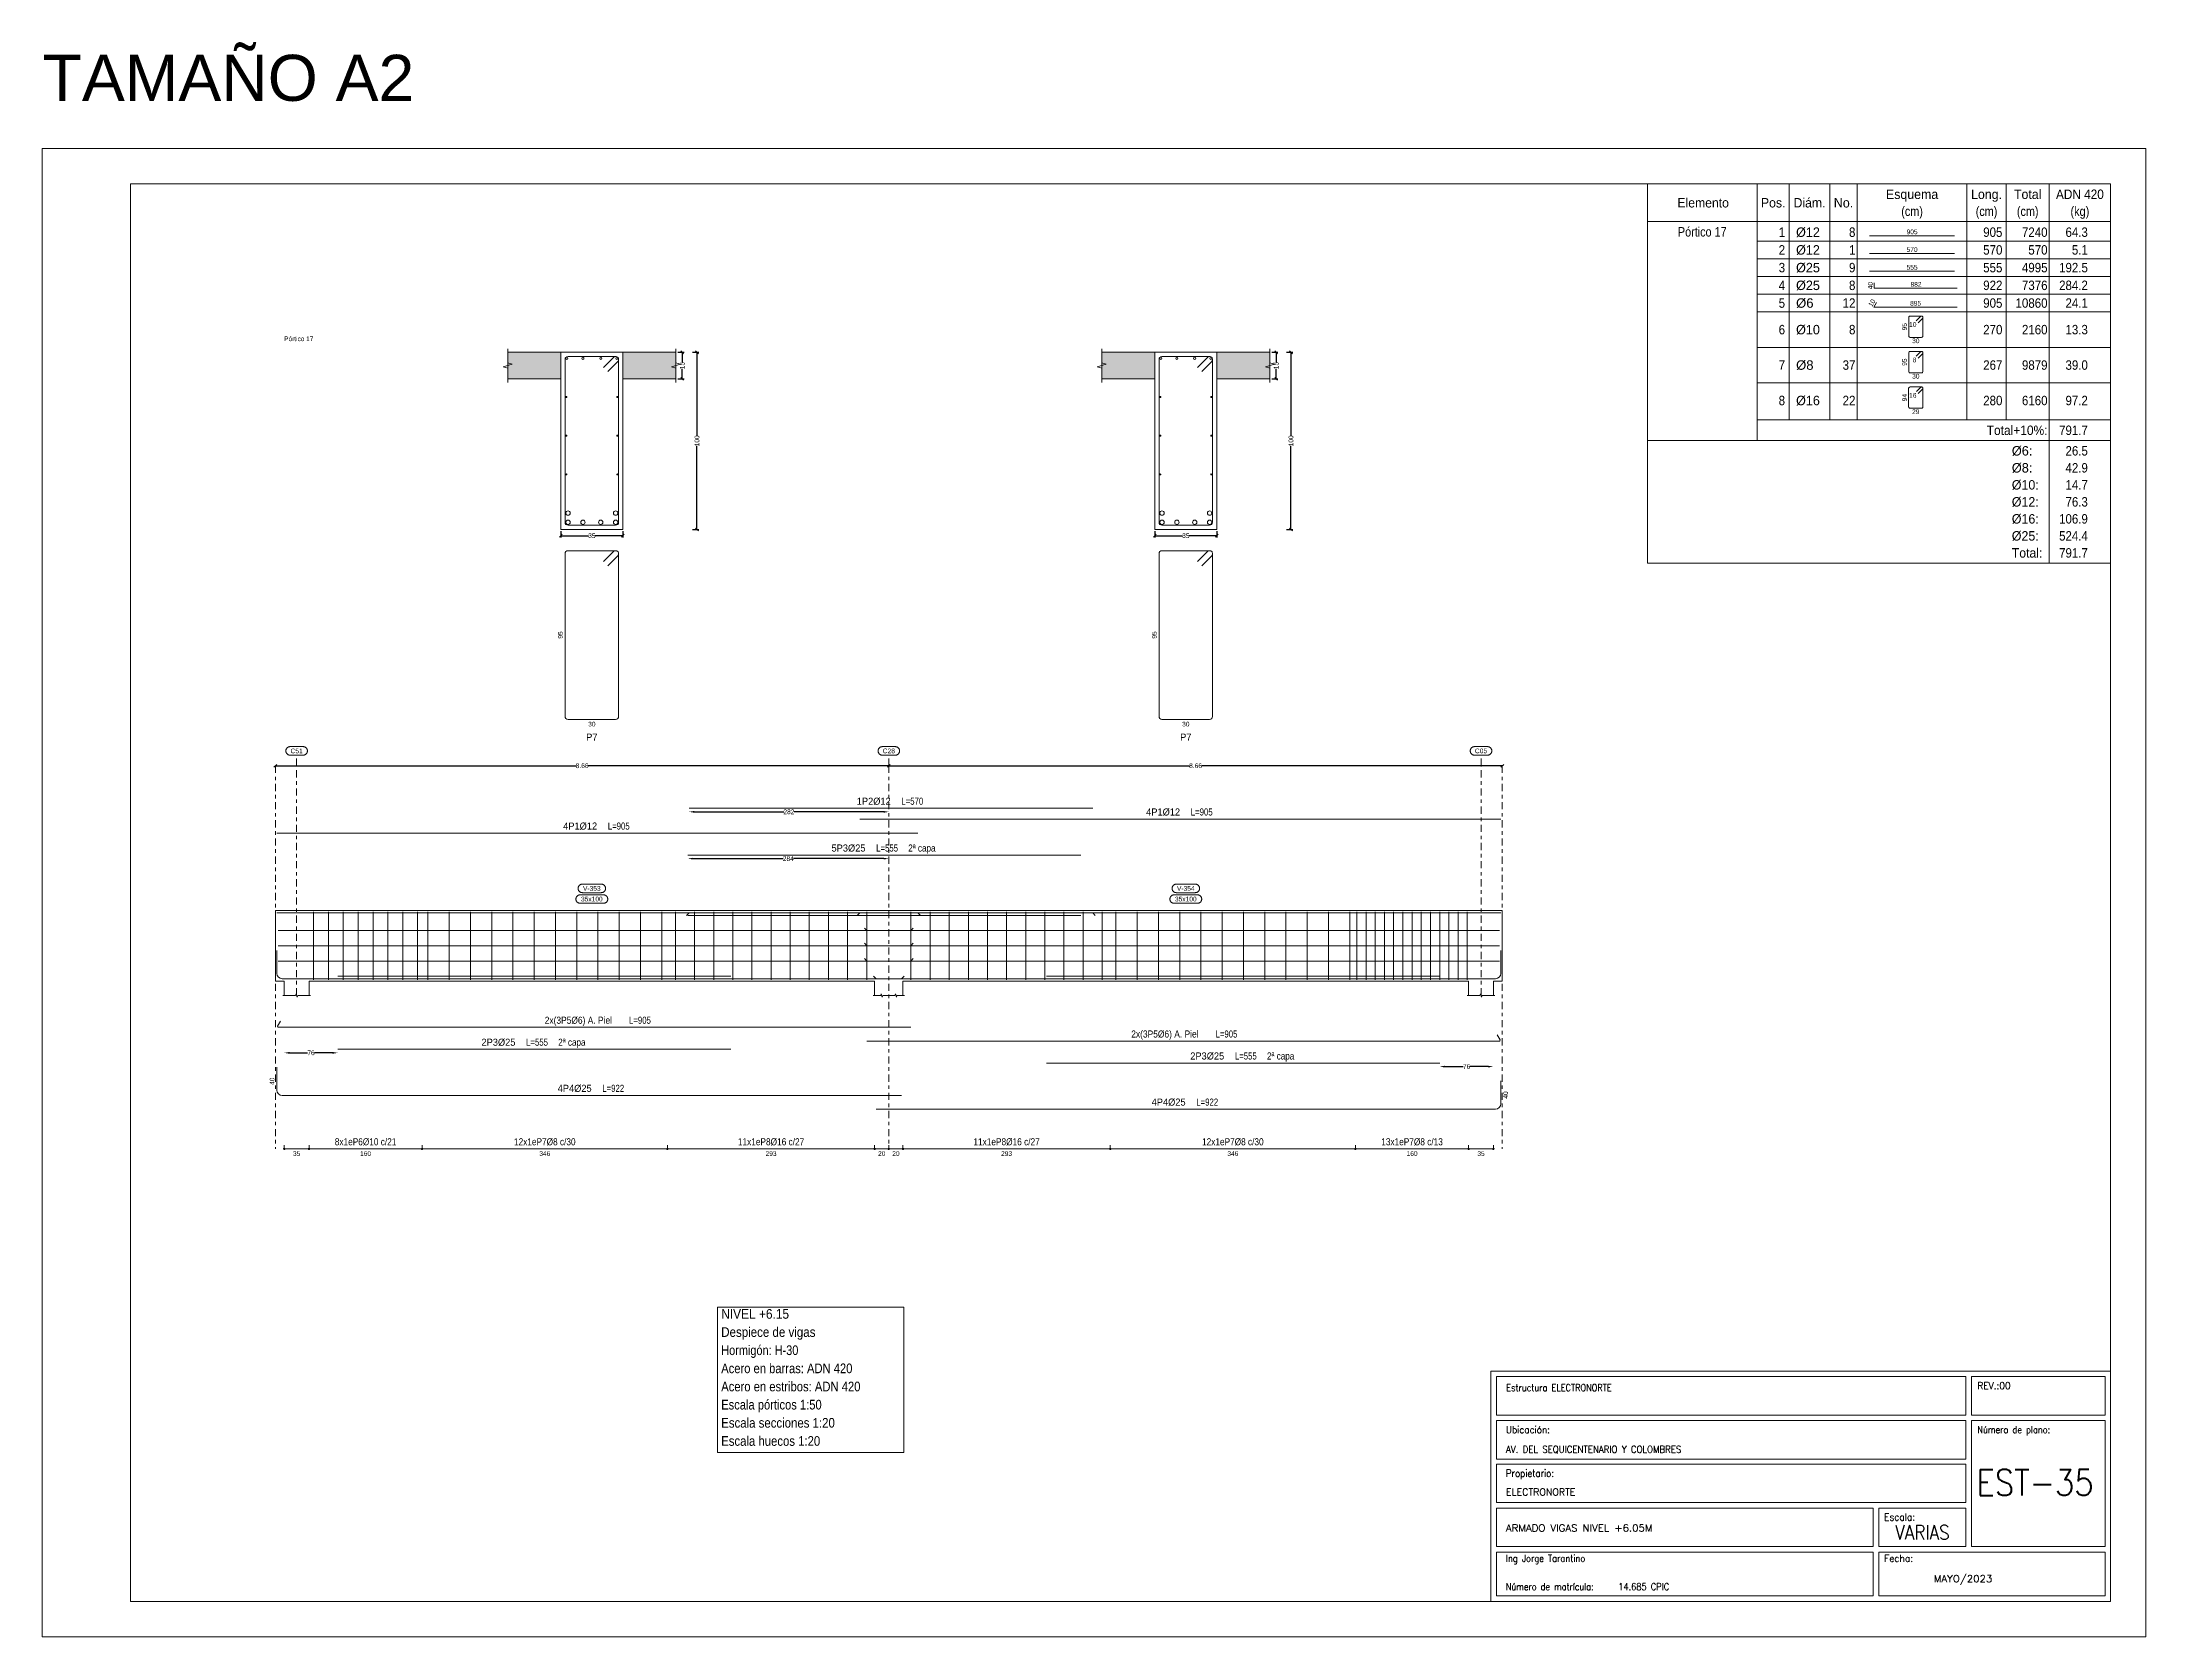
# Model space of a CAD drawing. Header units: millimetres. Extents: x 3 to 479, y -191 to 120.
# Drawn here: x 169.1 to 228.5, y -85 to -39.9 of the extents above; entities that cross this region are included whole.
import ezdxf
from ezdxf.enums import TextEntityAlignment as Align

# ---------------------------------------------------------------- set-up
doc = ezdxf.new("R2010")
doc.units = ezdxf.units.MM
doc.linetypes.add('CYPE_RAYAPUNTO', pattern=[0.4125, 0.2025, -0.105, 0, -0.105])
for name, color, linetype, lineweight in [('ALZ_ARM_LONG_ARM_TEXTOS', 3, 'Continuous', 9), ('ALZ_ARM_LONG_TXT_IND_CAPA_ARM_LONG', 3, 'Continuous', 9), ('ALZ_ARM_LONG_TXT_LONG', 3, 'Continuous', 9), ('ALZ_ARM_TRANS_TXT_EST', 3, 'Continuous', 9), ('ALZ_CONT_NUDOS', 122, 'Continuous', 9), ('ALZ_CONT_VIG_HORMIGON', 2, 'Continuous', 9), ('ALZ_COT_COT_ANCLAJES', 3, 'Continuous', 0), ('ALZ_COT_COT_ARM', 3, 'Continuous', 0), ('ALZ_COT_COT_EST', 3, 'Continuous', 0), ('ALZ_COT_COT_LIN_APOYOS', 2, 'CYPE_RAYAPUNTO', 0), ('ALZ_COT_LONGITUD_PROYECTADA', 122, 'Continuous', 0), ('ALZ_COT_TEXTOS_ESTRIBOS', 122, 'Continuous', 0), ('ALZ_REF_COT_LIN_AUX_COTA', 2, 'CYPE_RAYAPUNTO', 9), ('ALZ_REF_REF_NOMBRE', 3, 'Continuous', 9), ('ALZ_REF_REF_REFERENCIA', 3, 'Continuous', 9), ('ALZ_REF_REFERENCIA_PORTICO', 3, 'Continuous', 9), ('ALZ_REF_TEXTO_REF_NOMBRE', 3, 'Continuous', 9), ('ALZ_REF_TEXTO_REF_REFERENCIA', 3, 'Continuous', 9), ('ARM_LONGITUDINAL_Ø12', 171, 'Continuous', 9), ('ARM_LONGITUDINAL_Ø25', 20, 'Continuous', 9), ('ARM_LONGITUDINAL_Ø6', 151, 'Continuous', 9), ('ARM_TRANSVERSAL_Ø10', 103, 'Continuous', 9), ('ARM_TRANSVERSAL_Ø16', 212, 'Continuous', 9), ('ARM_TRANSVERSAL_Ø8', 32, 'Continuous', 9), ('CIM_REFEREN', 2, 'Continuous', 0), ('CYPE', 7, 'Continuous', 0), ('DESPIECES_TABLA', 7, 'Continuous', 9), ('RECUAD_LIMITES', 2, 'Continuous', 0), ('RECUAD_MARCO', 1, 'Continuous', 20), ('SEC_CONT_FORJADOS_SECCION', 8, 'Continuous', 9), ('SEC_CONT_VIG_HORMIGON_SECCION', 2, 'Continuous', 9), ('SEC_COTAS_SEC_DIM_VIGA', 122, 'Continuous', 0), ('SEC_COTAS_TEXTOS_DESPIECE_ESTRIBADO', 122, 'Continuous', 0), ('SEC_REF_TXT_POSICIONES_ARM_ESTRIBOS', 1, 'Continuous', 9), ('TAB_COM_LINEAS', 1, 'Continuous', 9), ('TAB_COM_TEXTOS', 1, 'Continuous', 9), ('TABLAS', 1, 'Continuous', 9), ('TEXTO_TABLAS', 1, 'Continuous', 0), ('TEXTOS_COTAS_DESPIECES_TABLA', 1, 'Continuous', 0)]:
    doc.layers.add(name, color=color, linetype=linetype, lineweight=lineweight)
doc.styles.add('CYPETXT', font='romans__.ttf', dxfattribs={"height": 0.2})
doc.styles.add('CYPETXT_0.2_romans', font='arial.ttf', dxfattribs={"height": 0.133333})
doc.styles.add('CYPETXT_romans', font='arial.ttf', dxfattribs={"height": 0.2})
doc.dimstyles.new('cype_arrow', dxfattribs={"dimtxt": 0.18, "dimasz": 0.15, "dimexe": 0.05, "dimexo": 0.05, "dimgap": 0, "dimtad": 0, "dimdec": 4, "dimzin": 0, "dimdsep": 46, "dimtxsty": 'CYPETXT_0.2_romans', "dimcen": 0.09, "dimadec": 0, "dimazin": 0, "dimtfac": 1, "dimtdec": 4, "dimtofl": 0, "dimtmove": 2, "dimatfit": 3, "dimfxl": 1, "dimtolj": 1, "dimtzin": 0, "dimarcsym": 0})
doc.dimstyles.new('cype_oblique', dxfattribs={"dimtxt": 0.18, "dimasz": 0.18, "dimexe": 0.05, "dimexo": 0.05, "dimgap": 0, "dimtad": 0, "dimdec": 4, "dimzin": 0, "dimdsep": 46, "dimtxsty": 'CYPETXT_0.2_romans', "dimblk": 'OBLIQUE', "dimtsz": 0.04, "dimcen": 0.09, "dimadec": 0, "dimazin": 0, "dimtfac": 1, "dimtdec": 4, "dimtofl": 0, "dimtmove": 2, "dimatfit": 3, "dimfxl": 1, "dimtolj": 1, "dimtzin": 0, "dimarcsym": 0})

msp = doc.modelspace()

# ---------------------------------------------------------------- texts
at = {"layer": 'ALZ_ARM_LONG_ARM_TEXTOS', "style": 'CYPETXT_romans'}
for s, width, p in [('1P2%%c12', 0.935124, (192.61849, -61.4712)), ('4P1%%c12', 0.935124, (200.78951, -61.77446)), ('4P1%%c12', 0.935124, (184.32951, -62.17177)), ('5P3%%c25', 0.935124, (191.90601, -62.79177)), ('2x(3P5%%c6) A. Piel', 0.849696, (184.27951, -67.65177)), ('2P3%%c25', 0.935124, (182.02323, -68.27178)), ('2x(3P5%%c6) A. Piel', 0.849696, (200.83951, -68.03991)), ('2P3%%c25', 0.935124, (202.03488, -68.65992)), ('4P4%%c25', 0.935124, (184.17451, -69.57304)), ('4P4%%c25', 0.935124, (200.94451, -69.96109))]:
    msp.add_text(s, height=0.2, dxfattribs=dict(at, width=width)).set_placement(p, align=Align.CENTER)
at = {"layer": 'ALZ_ARM_LONG_TXT_IND_CAPA_ARM_LONG', "style": 'CYPETXT_romans', "width": 0.816999}
for p in [(193.97801, -62.79177), (184.09523, -68.27178), (204.10688, -68.65992)]:
    msp.add_text('2ª capa', height=0.2, dxfattribs=at).set_placement(p, align=Align.CENTER)
at = {"layer": 'ALZ_ARM_LONG_TXT_LONG', "style": 'CYPETXT_romans', "width": 0.785606}
for s, p in [(' L=570', (193.67699, -61.4712)), (' L=905', (201.84801, -61.77446)), (' L=905', (185.38801, -62.17177)), (' L=555', (192.96451, -62.79177)), (' L=905', (185.98751, -67.65177)), (' L=555', (183.08173, -68.27178)), (' L=905', (202.54751, -68.03991)), (' L=555', (203.09338, -68.65992)), (' L=922', (185.23301, -69.57304)), (' L=922', (202.00301, -69.96109))]:
    msp.add_text(s, height=0.2, dxfattribs=at).set_placement(p, align=Align.CENTER)
at = {"layer": 'ALZ_ARM_TRANS_TXT_EST', "style": 'CYPETXT_romans'}
for s, width, p in [('8x1eP6%%c10 c/21', 0.835132, (178.27151, -71.08109)), ('12x1eP7%%c8 c/30', 0.835132, (183.33151, -71.08109)), ('11x1eP8%%c16 c/27', 0.837616, (189.71951, -71.08109)), ('11x1eP8%%c16 c/27', 0.837616, (196.36951, -71.08109)), ('12x1eP7%%c8 c/30', 0.835132, (202.75751, -71.08109)), ('13x1eP7%%c8 c/13', 0.835132, (207.81751, -71.08109))]:
    msp.add_text(s, height=0.2, dxfattribs=dict(at, width=width)).set_placement(p, align=Align.CENTER)
at = {"layer": 'ALZ_COT_COT_ANCLAJES', "style": 'CYPETXT_romans', "width": 0.872274}
msp.add_text('40', height=0.133333, rotation=90, dxfattribs=at).set_placement((175.69784, -69.27304), align=Align.CENTER)
msp.add_text('40', height=0.133333, rotation=90, dxfattribs=at).set_placement((210.39117, -69.66109), align=Align.TOP_CENTER)
at = {"layer": 'ALZ_COT_TEXTOS_ESTRIBOS', "style": 'CYPETXT_romans', "width": 0.872274}
for s, p in [('35', (176.32451, -71.24776)), ('160', (178.27151, -71.24776)), ('346', (183.33151, -71.24776)), ('293', (189.71951, -71.24776)), ('20', (192.84451, -71.24776)), ('20', (193.24451, -71.24776)), ('293', (196.36951, -71.24776)), ('346', (202.75751, -71.24776)), ('160', (207.81751, -71.24776)), ('35', (209.76451, -71.24776))]:
    msp.add_text(s, height=0.133333, dxfattribs=at).set_placement(p, align=Align.TOP_CENTER)
at = {"layer": 'ALZ_REF_REFERENCIA_PORTICO', "style": 'CYPETXT_romans', "width": 0.820327}
msp.add_text('Pórtico 17', height=0.133333, dxfattribs=at).set_placement((175.97451, -48.32187), align=Align.MIDDLE_LEFT)
at = {"layer": 'ALZ_REF_TEXTO_REF_NOMBRE', "style": 'CYPETXT_romans'}
for s, width, p in [('35x100', 0.875466, (184.65951, -64.13177)), ('V-353', 0.803518, (184.65951, -63.83177)), ('35x100', 0.875466, (201.42951, -64.13177)), ('V-354', 0.803518, (201.42951, -63.83177))]:
    msp.add_text(s, height=0.133333, dxfattribs=dict(at, width=width)).set_placement(p, align=Align.MIDDLE_CENTER)
at = {"layer": 'ALZ_REF_TEXTO_REF_REFERENCIA', "style": 'CYPETXT_romans', "width": 0.8832}
for s, p in [('C51', (176.32451, -59.9512)), ('C28', (193.04451, -59.9512)), ('C05', (209.76451, -59.9512))]:
    msp.add_text(s, height=0.133333, dxfattribs=at).set_placement(p, align=Align.MIDDLE_CENTER)
at = {"layer": 'CIM_REFEREN', "insert": (169.15325, -40.30843), "char_height": 1.3, "attachment_point": 1, "style": 'CYPETXT_romans'}
msp.add_mtext_dynamic_manual_height_columns('TAMAÑO A2', width=20.4097016, gutter_width=12.5, heights=[0], dxfattribs=at)
at = {"layer": 'CYPE', "color": 4, "style": 'CYPETXT'}
for s, width, p in [('REV.:00', 0.927655, (223.77751, -77.96316)), ('Ubicación:', 0.90604, (210.46751, -79.20316)), ('Número de plano:', 0.844847, (223.77751, -79.20316)), ('Propietario:', 0.885908, (210.46751, -80.43316)), ('Escala:', 0.925891, (221.14751, -81.67316)), ('Fecha:', 0.933698, (221.14751, -82.83316)), ('Número de matrícula:', 0.83516, (210.46751, -83.63316))]:
    msp.add_text(s, height=0.2, dxfattribs=dict(at, width=width)).set_placement(p)
at = {"layer": 'CYPE', "color": 5, "style": 'CYPETXT'}
for s, width, p in [('Estructura ELECTRONORTE', 0.842437, (210.47751, -78.02316)), ('AV. DEL SEQUICENTENARIO Y COLOMBRES', 0.887423, (210.46751, -79.76316)), ('ELECTRONORTE', 0.974409, (210.46751, -80.96316)), ('ARMADO VIGAS NIVEL +6.05M', 1.047361, (210.46751, -81.97753)), ('Ing Jorge Tarantino', 0.851105, (210.46751, -82.83316)), ('14.685 CPIC', 0.851936, (213.63751, -83.63316)), ('MAYO/2023', 1.047361, (222.54751, -83.41316))]:
    msp.add_text(s, height=0.2, dxfattribs=dict(at, width=width)).set_placement(p)
for s, height, width, p in [('EST-35', 0.733333, 0.872274, (225.40751, -80.96649)), ('VARIAS', 0.4, 0.869965, (222.22751, -82.20316))]:
    msp.add_text(s, height=height, dxfattribs=dict(at, width=width)).set_placement(p, align=Align.CENTER)
at = {"layer": 'SEC_COTAS_TEXTOS_DESPIECE_ESTRIBADO', "style": 'CYPETXT_romans', "width": 0.872274}
for p in [(183.83784, -56.6812), (200.60784, -56.6812)]:
    msp.add_text('95', height=0.133333, rotation=90, dxfattribs=at).set_placement(p, align=Align.CENTER)
for p in [(184.65951, -59.12787), (201.42951, -59.12787)]:
    msp.add_text('30', height=0.133333, dxfattribs=at).set_placement(p, align=Align.TOP_CENTER)
at = {"layer": 'SEC_REF_TXT_POSICIONES_ARM_ESTRIBOS', "style": 'CYPETXT_romans', "width": 0.935124}
for p in [(184.65951, -59.5612), (201.42951, -59.5612)]:
    msp.add_text('P7', height=0.2, dxfattribs=at).set_placement(p, align=Align.MIDDLE_CENTER)
at = {"layer": 'TAB_COM_LINEAS', "style": 'CYPETXT_romans'}
for s, width, p in [('NIVEL +6.15', 0.880937, (188.31232, -75.97515)), ('Despiece de vigas', 0.852948, (188.31232, -76.48739)), ('Hormigón: H-30', 0.808194, (188.31232, -76.99962)), ('Acero en barras: ADN 420', 0.827218, (188.31232, -77.51185)), ('Acero en estribos: ADN 420', 0.830636, (188.31232, -78.02409)), ('Escala pórticos 1:50', 0.824952, (188.31232, -78.53632)), ('Escala secciones 1:20', 0.844437, (188.31232, -79.04855)), ('Escala huecos 1:20', 0.838794, (188.31232, -79.56079))]:
    msp.add_text(s, height=0.2733333, dxfattribs=dict(at, width=width)).set_placement(p)
at = {"layer": 'TEXTO_TABLAS', "style": 'CYPETXT_romans'}
for s, width, p in [('Elemento', 0.923378, (216.03651, -44.48316)), ('Pos.', 0.930268, (218.01351, -44.48316)), ('Diám.', 0.924488, (219.03951, -44.48316)), ('No.', 0.948905, (219.99951, -44.48316)), ('Esquema', 0.93681, (221.93551, -44.24316)), ('Long.', 0.9375, (224.03751, -44.24316)), ('Total', 0.935673, (225.19951, -44.24316)), ('ADN 420', 0.893197, (226.67351, -44.24316)), ('(cm)', 0.819001, (221.93551, -44.72316)), ('(cm)', 0.819001, (224.03751, -44.72316)), ('(cm)', 0.819001, (225.19951, -44.72316)), ('(kg)', 0.827954, (226.67351, -44.72316)), ('Pórtico 17', 0.820327, (216.01151, -45.30316))]:
    msp.add_text(s, height=0.266667, dxfattribs=dict(at, width=width)).set_placement(p, align=Align.MIDDLE_CENTER)
for s, height, width, p in [('2', 0.26667, 0.872274, (218.34951, -45.81316)), ('1', 0.26667, 0.872274, (218.34951, -45.31316)), ('8', 0.26667, 0.872274, (220.33551, -45.31316)), ('1', 0.26667, 0.872274, (220.33551, -45.81316)), ('570', 0.266667, 0.872274, (224.48551, -45.81316)), ('905', 0.266667, 0.872274, (224.48551, -45.31316)), ('7240', 0.266667, 0.872274, (225.75951, -45.31316)), ('570', 0.266667, 0.872274, (225.75951, -45.81316)), ('64.3', 0.266667, 0.869308, (226.89751, -45.31316)), ('5.1', 0.266667, 0.868127, (226.89751, -45.81316)), ('3', 0.26667, 0.872274, (218.34951, -46.31316)), ('9', 0.26667, 0.872274, (220.33551, -46.31316)), ('555', 0.266667, 0.872274, (224.48551, -46.31316)), ('4995', 0.266667, 0.872274, (225.75951, -46.31316)), ('192.5', 0.266667, 0.869965, (226.89751, -46.31316)), ('4', 0.26667, 0.872274, (218.34951, -46.81316)), ('8', 0.26667, 0.872274, (220.33551, -46.81316)), ('922', 0.266667, 0.872274, (224.48551, -46.81316)), ('7376', 0.266667, 0.872274, (225.75951, -46.81316)), ('284.2', 0.266667, 0.869965, (226.89751, -46.81316)), ('5', 0.26667, 0.872274, (218.34951, -47.31316)), ('12', 0.266667, 0.872274, (220.33551, -47.31316)), ('905', 0.266667, 0.872274, (224.48551, -47.31316)), ('10860', 0.266667, 0.872274, (225.75951, -47.31316)), ('24.1', 0.266667, 0.869308, (226.89751, -47.31316)), ('6', 0.26667, 0.872274, (218.34951, -48.06316)), ('8', 0.26667, 0.872274, (220.33551, -48.06316)), ('270', 0.266667, 0.872274, (224.48551, -48.06316)), ('2160', 0.266667, 0.872274, (225.75951, -48.06316)), ('13.3', 0.266667, 0.869308, (226.89751, -48.06316)), ('7', 0.26667, 0.872274, (218.34951, -49.06316)), ('37', 0.266667, 0.872274, (220.33551, -49.06316)), ('267', 0.266667, 0.872274, (224.48551, -49.06316)), ('9879', 0.266667, 0.872274, (225.75951, -49.06316)), ('39.0', 0.266667, 0.869308, (226.89751, -49.06316)), ('8', 0.26667, 0.872274, (218.34951, -50.06316)), ('22', 0.266667, 0.872274, (220.33551, -50.06316)), ('280', 0.266667, 0.872274, (224.48551, -50.06316)), ('6160', 0.266667, 0.872274, (225.75951, -50.06316)), ('97.2', 0.266667, 0.869308, (226.89751, -50.06316)), ('Total+10%:', 0.266667, 0.906671, (225.75951, -50.90316)), ('791.7', 0.266667, 0.869965, (226.89751, -50.90316)), ('26.5', 0.266667, 0.869308, (226.89751, -51.48316)), ('42.9', 0.266667, 0.869308, (226.89751, -51.96316)), ('76.3', 0.266667, 0.869308, (226.89751, -52.92316)), ('14.7', 0.266667, 0.869308, (226.89751, -52.44316)), ('106.9', 0.266667, 0.869965, (226.89751, -53.40316)), ('524.4', 0.266667, 0.869965, (226.89751, -53.88316)), ('791.7', 0.266667, 0.869965, (226.89751, -54.36316))]:
    msp.add_text(s, height=height, dxfattribs=dict(at, width=width)).set_placement(p, align=Align.MIDDLE_RIGHT)
for s, width, p in [('%%c12', 0.955414, (218.65951, -45.31316)), ('%%c12', 0.955414, (218.65951, -45.81316)), ('%%c25', 0.955414, (218.65951, -46.31316)), ('%%c25', 0.955414, (218.65951, -46.81316)), ('%%c6', 0.99505, (218.65951, -47.31316)), ('%%c10', 0.955414, (218.65951, -48.06316)), ('%%c8', 0.99505, (218.65951, -49.06316)), ('%%c16', 0.955414, (218.65951, -50.06316)), ('%%c6:', 0.966972, (224.75151, -51.48316)), ('%%c8:', 0.966972, (224.75151, -51.96316)), ('%%c10:', 0.940736, (224.75151, -52.44316)), ('%%c12:', 0.940736, (224.75151, -52.92316)), ('%%c16:', 0.940736, (224.75151, -53.40316)), ('%%c25:', 0.940736, (224.75151, -53.88316)), ('Total:', 0.925563, (224.75151, -54.36316))]:
    msp.add_text(s, height=0.266667, dxfattribs=dict(at, width=width)).set_placement(p, align=Align.MIDDLE_LEFT)
at = {"layer": 'TEXTOS_COTAS_DESPIECES_TABLA', "style": 'CYPETXT_romans', "width": 0.872274}
for s, p in [('570', (221.93551, -45.87116)), ('905', (221.93551, -45.37116)), ('555', (221.93551, -46.37116)), ('882', (222.04679, -46.85335)), ('895', (222.03542, -47.38658))]:
    msp.add_text(s, height=0.133333, dxfattribs=at).set_placement(p, align=Align.CENTER)
for s, rotation, p in [('40', 90, (220.82171, -46.82097)), ('10', 60.0007096, (220.85587, -47.34316)), ('95', 90, (221.78869, -47.98131)), ('95', 90, (221.78861, -48.98134)), ('94', 90, (221.7889, -49.98121))]:
    msp.add_text(s, height=0.133333, rotation=rotation, dxfattribs=at).set_placement(p, align=Align.CENTER)
for s, height, p in [('10', 0.133333, (222.05898, -47.91843)), ('8', 0.13333, (222.0588, -48.9188)), ('16', 0.133333, (222.0595, -49.91729))]:
    msp.add_text(s, height=height, dxfattribs=at).set_placement(p, align=Align.MIDDLE_RIGHT)
for s, p in [('30', (222.04057, -48.31168)), ('30', (222.04061, -49.31164)), ('29', (222.04043, -50.31178))]:
    msp.add_text(s, height=0.133333, dxfattribs=at).set_placement(p, align=Align.TOP_CENTER)

# ---------------------------------------------------------------- blocks, each defined once
blk = doc.blocks.new('*D1009')
at = {"layer": 'Defpoints', "color": 0, "transparency": 16777216}
for p in [(183.785, -53.702), (185.535, -53.702), (185.535, -53.879)]:
    blk.add_point(p, dxfattribs=at)
at = {"layer": 'SEC_COTAS_SEC_DIM_VIGA', "color": 0, "lineweight": -2, "transparency": 16777216}
for p, q in [((183.745, -53.919), (183.825, -53.839)), ((183.785, -53.752), (183.785, -53.929)), ((183.785, -53.879), (184.564, -53.879)), ((185.535, -53.879), (184.755, -53.879)), ((185.495, -53.919), (185.575, -53.839)), ((185.535, -53.752), (185.535, -53.929))]:
    blk.add_line(p, q, dxfattribs=at)
at = {"layer": 'SEC_COTAS_SEC_DIM_VIGA', "color": 0, "transparency": 16777216, "insert": (184.66, -53.879), "char_height": 0.1333, "attachment_point": 5, "style": 'CYPETXT_0.2_romans'}
blk.add_mtext('\\A1;35', dxfattribs=at)
blk = doc.blocks.new('_OBLIQUE')
at = {"color": 0, "linetype": 'ByBlock', "lineweight": -2}
blk.add_line((-0.5, -0.5), (0.5, 0.5), dxfattribs=at)
blk = doc.blocks.new('*D1010')
at = {"layer": 'Defpoints', "color": 0, "transparency": 16777216}
for p in [(187.035, -48.702), (187.212, -48.702), (187.035, -49.452)]:
    blk.add_point(p, dxfattribs=at)
at = {"layer": 'SEC_COTAS_SEC_DIM_VIGA', "color": 0, "lineweight": -2, "transparency": 16777216}
for p, q in [((187.085, -48.702), (187.262, -48.702)), ((187.252, -48.742), (187.172, -48.662)), ((187.212, -48.702), (187.212, -48.987)), ((187.212, -49.452), (187.212, -49.167)), ((187.085, -49.452), (187.262, -49.452)), ((187.252, -49.492), (187.172, -49.412))]:
    blk.add_line(p, q, dxfattribs=at)
at = {"layer": 'SEC_COTAS_SEC_DIM_VIGA', "color": 0, "transparency": 16777216, "insert": (187.212, -49.077), "char_height": 0.1333, "attachment_point": 5, "rotation": 90, "style": 'CYPETXT_0.2_romans'}
blk.add_mtext('\\A1;15', dxfattribs=at)
blk = doc.blocks.new('*D1011')
at = {"layer": 'Defpoints', "color": 0, "transparency": 16777216}
for p in [(187.451, -48.702), (187.628, -48.702), (187.451, -53.702)]:
    blk.add_point(p, dxfattribs=at)
at = {"layer": 'SEC_COTAS_SEC_DIM_VIGA', "color": 0, "lineweight": -2, "transparency": 16777216}
for p, q in [((187.501, -48.702), (187.678, -48.702)), ((187.668, -48.742), (187.588, -48.662)), ((187.628, -48.702), (187.628, -51.061)), ((187.628, -53.702), (187.628, -51.343)), ((187.501, -53.702), (187.678, -53.702)), ((187.668, -53.742), (187.588, -53.662))]:
    blk.add_line(p, q, dxfattribs=at)
at = {"layer": 'SEC_COTAS_SEC_DIM_VIGA', "color": 0, "transparency": 16777216, "insert": (187.628, -51.202), "char_height": 0.1333, "attachment_point": 5, "rotation": 90, "style": 'CYPETXT_0.2_romans'}
blk.add_mtext('\\A1;100', dxfattribs=at)
blk = doc.blocks.new('*D676')
at = {"layer": 'Defpoints', "color": 0, "transparency": 16777216}
for p in [(200.555, -53.702), (202.305, -53.702), (202.305, -53.879)]:
    blk.add_point(p, dxfattribs=at)
at = {"layer": 'SEC_COTAS_SEC_DIM_VIGA', "color": 0, "lineweight": -2, "transparency": 16777216}
for p, q in [((200.515, -53.919), (200.595, -53.839)), ((200.555, -53.752), (200.555, -53.929)), ((200.555, -53.879), (201.334, -53.879)), ((202.305, -53.879), (201.525, -53.879)), ((202.265, -53.919), (202.345, -53.839)), ((202.305, -53.752), (202.305, -53.929))]:
    blk.add_line(p, q, dxfattribs=at)
at = {"layer": 'SEC_COTAS_SEC_DIM_VIGA', "color": 0, "transparency": 16777216, "insert": (201.43, -53.879), "char_height": 0.1333, "attachment_point": 5, "style": 'CYPETXT_0.2_romans'}
blk.add_mtext('\\A1;35', dxfattribs=at)
blk = doc.blocks.new('*D677')
at = {"layer": 'Defpoints', "color": 0, "transparency": 16777216}
for p in [(203.805, -48.702), (203.982, -48.702), (203.805, -49.452)]:
    blk.add_point(p, dxfattribs=at)
at = {"layer": 'SEC_COTAS_SEC_DIM_VIGA', "color": 0, "lineweight": -2, "transparency": 16777216}
for p, q in [((203.855, -48.702), (204.032, -48.702)), ((204.022, -48.742), (203.942, -48.662)), ((203.982, -48.702), (203.982, -48.987)), ((203.982, -49.452), (203.982, -49.167)), ((203.855, -49.452), (204.032, -49.452)), ((204.022, -49.492), (203.942, -49.412))]:
    blk.add_line(p, q, dxfattribs=at)
at = {"layer": 'SEC_COTAS_SEC_DIM_VIGA', "color": 0, "transparency": 16777216, "insert": (203.982, -49.077), "char_height": 0.1333, "attachment_point": 5, "rotation": 90, "style": 'CYPETXT_0.2_romans'}
blk.add_mtext('\\A1;15', dxfattribs=at)
blk = doc.blocks.new('*D678')
at = {"layer": 'Defpoints', "color": 0, "transparency": 16777216}
for p in [(204.221, -48.702), (204.398, -48.702), (204.221, -53.702)]:
    blk.add_point(p, dxfattribs=at)
at = {"layer": 'SEC_COTAS_SEC_DIM_VIGA', "color": 0, "lineweight": -2, "transparency": 16777216}
for p, q in [((204.271, -48.702), (204.448, -48.702)), ((204.438, -48.742), (204.358, -48.662)), ((204.398, -48.702), (204.398, -51.061)), ((204.398, -53.702), (204.398, -51.343)), ((204.271, -53.702), (204.448, -53.702)), ((204.438, -53.742), (204.358, -53.662))]:
    blk.add_line(p, q, dxfattribs=at)
at = {"layer": 'SEC_COTAS_SEC_DIM_VIGA', "color": 0, "transparency": 16777216, "insert": (204.398, -51.202), "char_height": 0.1333, "attachment_point": 5, "rotation": 90, "style": 'CYPETXT_0.2_romans'}
blk.add_mtext('\\A1;100', dxfattribs=at)
blk = doc.blocks.new('*D679')
at = {"layer": 'ALZ_COT_LONGITUD_PROYECTADA', "color": 0, "lineweight": -2, "transparency": 16777216}
for p, q in [((175.685, -60.411), (175.765, -60.331)), ((175.725, -60.371), (184.211, -60.371)), ((193.045, -60.371), (184.558, -60.371)), ((193.005, -60.411), (193.085, -60.331))]:
    blk.add_line(p, q, dxfattribs=at)
at = {"layer": 'Defpoints', "color": 0, "transparency": 16777216}
for p in [(175.725, -60.371), (175.725, -60.371), (193.045, -60.371)]:
    blk.add_point(p, dxfattribs=at)
at = {"layer": 'ALZ_COT_LONGITUD_PROYECTADA', "color": 0, "transparency": 16777216, "insert": (184.385, -60.371), "char_height": 0.1333, "attachment_point": 5, "style": 'CYPETXT_0.2_romans'}
blk.add_mtext('\\A1;8.66', dxfattribs=at)
blk = doc.blocks.new('*D680')
at = {"layer": 'ALZ_COT_LONGITUD_PROYECTADA', "color": 0, "lineweight": -2, "transparency": 16777216}
for p, q in [((193.005, -60.411), (193.085, -60.331)), ((193.045, -60.371), (201.531, -60.371)), ((210.365, -60.371), (201.878, -60.371)), ((210.325, -60.411), (210.405, -60.331))]:
    blk.add_line(p, q, dxfattribs=at)
at = {"layer": 'Defpoints', "color": 0, "transparency": 16777216}
for p in [(193.045, -60.371), (193.045, -60.371), (210.365, -60.371)]:
    blk.add_point(p, dxfattribs=at)
at = {"layer": 'ALZ_COT_LONGITUD_PROYECTADA', "color": 0, "transparency": 16777216, "insert": (201.705, -60.371), "char_height": 0.1333, "attachment_point": 5, "style": 'CYPETXT_0.2_romans'}
blk.add_mtext('\\A1;8.66', dxfattribs=at)
blk = doc.blocks.new('*D681')
at = {"layer": 'ALZ_COT_COT_ARM', "color": 0, "lineweight": -2, "transparency": 16777216}
for p, q in [((187.553, -61.671), (190.076, -61.671)), ((192.895, -61.671), (190.372, -61.671))]:
    blk.add_line(p, q, dxfattribs=at)
at = {"layer": 'ALZ_COT_COT_ARM', "color": 0, "transparency": 16777216}
for points in [[(187.553, -61.646), (187.553, -61.696), (187.403, -61.671)], [(192.895, -61.646), (192.895, -61.696), (193.045, -61.671)]]:
    blk.add_solid(points, dxfattribs=at)
at = {"layer": 'Defpoints', "color": 0, "transparency": 16777216}
for p in [(187.403, -61.671), (193.045, -61.671), (193.045, -61.671)]:
    blk.add_point(p, dxfattribs=at)
at = {"layer": 'ALZ_COT_COT_ARM', "color": 0, "transparency": 16777216, "insert": (190.224, -61.671), "char_height": 0.1333, "attachment_point": 5, "style": 'CYPETXT_0.2_romans'}
blk.add_mtext('\\A1;282', dxfattribs=at)
blk = doc.blocks.new('*D682')
at = {"layer": 'ALZ_COT_COT_ARM', "color": 0, "lineweight": -2, "transparency": 16777216}
for p, q in [((187.52, -62.992), (190.059, -62.992)), ((192.895, -62.992), (190.355, -62.992))]:
    blk.add_line(p, q, dxfattribs=at)
at = {"layer": 'ALZ_COT_COT_ARM', "color": 0, "transparency": 16777216}
for points in [[(187.52, -62.967), (187.52, -63.017), (187.37, -62.992)], [(192.895, -62.967), (192.895, -63.017), (193.045, -62.992)]]:
    blk.add_solid(points, dxfattribs=at)
at = {"layer": 'Defpoints', "color": 0, "transparency": 16777216}
for p in [(187.37, -62.992), (193.045, -62.992), (193.045, -62.992)]:
    blk.add_point(p, dxfattribs=at)
at = {"layer": 'ALZ_COT_COT_ARM', "color": 0, "transparency": 16777216, "insert": (190.207, -62.992), "char_height": 0.1333, "attachment_point": 5, "style": 'CYPETXT_0.2_romans'}
blk.add_mtext('\\A1;284', dxfattribs=at)
blk = doc.blocks.new('*D683')
at = {"layer": 'ALZ_COT_COT_ARM', "color": 0, "lineweight": -2, "transparency": 16777216}
for p, q in [((176.125, -68.472), (176.636, -68.472)), ((177.337, -68.472), (176.826, -68.472))]:
    blk.add_line(p, q, dxfattribs=at)
at = {"layer": 'ALZ_COT_COT_ARM', "color": 0, "transparency": 16777216}
for points in [[(176.125, -68.447), (176.125, -68.497), (175.975, -68.472)], [(177.337, -68.447), (177.337, -68.497), (177.487, -68.472)]]:
    blk.add_solid(points, dxfattribs=at)
at = {"layer": 'Defpoints', "color": 0, "transparency": 16777216}
for p in [(175.975, -68.472), (177.487, -68.472), (177.487, -68.472)]:
    blk.add_point(p, dxfattribs=at)
at = {"layer": 'ALZ_COT_COT_ARM', "color": 0, "transparency": 16777216, "insert": (176.731, -68.472), "char_height": 0.1333, "attachment_point": 5, "style": 'CYPETXT_0.2_romans'}
blk.add_mtext('\\A1;76', dxfattribs=at)
blk = doc.blocks.new('*D684')
at = {"layer": 'ALZ_COT_COT_ARM', "color": 0, "lineweight": -2, "transparency": 16777216}
for p, q in [((208.748, -68.86), (209.262, -68.86)), ((209.965, -68.86), (209.451, -68.86))]:
    blk.add_line(p, q, dxfattribs=at)
at = {"layer": 'ALZ_COT_COT_ARM', "color": 0, "transparency": 16777216}
for points in [[(208.748, -68.835), (208.748, -68.885), (208.598, -68.86)], [(209.965, -68.835), (209.965, -68.885), (210.115, -68.86)]]:
    blk.add_solid(points, dxfattribs=at)
at = {"layer": 'Defpoints', "color": 0, "transparency": 16777216}
for p in [(208.598, -68.86), (210.115, -68.86), (210.115, -68.86)]:
    blk.add_point(p, dxfattribs=at)
at = {"layer": 'ALZ_COT_COT_ARM', "color": 0, "transparency": 16777216, "insert": (209.356, -68.86), "char_height": 0.1333, "attachment_point": 5, "style": 'CYPETXT_0.2_romans'}
blk.add_mtext('\\A1;76', dxfattribs=at)

# ---------------------------------------------------------------- dimensions: what is measured, and where the dimension line sits
at = {"layer": 'ALZ_COT_COT_ARM'}
for p1, p2, text, picture, middle in [((187.40349, -61.6712), (193.04451, -61.6712), '282', '*D681', (190.224, -61.6712)), ((187.36951, -62.99177), (193.04451, -62.99177), '284', '*D682', (190.20701, -62.99177)), ((175.97451, -68.47178), (177.48673, -68.47178), '76', '*D683', (176.73062, -68.47178)), ((208.59838, -68.85992), (210.11451, -68.85992), '76', '*D684', (209.35644, -68.85992))]:
    dim = msp.add_aligned_dim(p1=p1, p2=p2, distance=0, text=text, dimstyle='cype_arrow', override={"dimexe": 0, "dimexo": 0}, dxfattribs=at)
    dim.commit()
    dim.dimension.update_dxf_attribs({"geometry": picture, "text_midpoint": middle})
at = {"layer": 'ALZ_COT_LONGITUD_PROYECTADA'}
for p1, p2, picture, middle in [((193.04451, -60.3712), (175.72451, -60.3712), '*D679', (184.38451, -60.3712)), ((210.36451, -60.3712), (193.04451, -60.3712), '*D680', (201.70451, -60.3712))]:
    dim = msp.add_aligned_dim(p1=p1, p2=p2, distance=0, text='8.66', dimstyle='cype_oblique', override={"dimexe": 0, "dimexo": 0}, dxfattribs=at)
    dim.commit()
    dim.dimension.update_dxf_attribs({"geometry": picture, "text_midpoint": middle})
at = {"layer": 'SEC_COTAS_SEC_DIM_VIGA'}
for p1, p2, text, picture, middle in [((187.03451, -49.45187), (187.03451, -48.70187), '15', '*D1010', (187.21184, -49.07687)), ((187.45051, -53.70187), (187.45051, -48.70187), '100', '*D1011', (187.62784, -51.20187)), ((203.80451, -49.45187), (203.80451, -48.70187), '15', '*D677', (203.98184, -49.07687)), ((204.22051, -53.70187), (204.22051, -48.70187), '100', '*D678', (204.39784, -51.20187)), ((183.78451, -53.70187), (185.53451, -53.70187), '35', '*D1009', (184.65951, -53.8792)), ((200.55451, -53.70187), (202.30451, -53.70187), '35', '*D676', (201.42951, -53.8792))]:
    dim = msp.add_aligned_dim(p1=p1, p2=p2, distance=-0.17733, text=text, dimstyle='cype_oblique', dxfattribs=at)
    dim.commit()
    dim.dimension.update_dxf_attribs({"geometry": picture, "text_midpoint": middle})

# ---------------------------------------------------------------- hatches: boundary and pattern name
at = {"layer": 'SEC_CONT_FORJADOS_SECCION', "true_color": 0xdad7d3}
for points in [[(182.28451, -48.70187), (183.78451, -48.70187), (183.78451, -49.45187), (182.28451, -49.45187)], [(187.03451, -48.70187), (185.53451, -48.70187), (185.53451, -49.45187), (187.03451, -49.45187)], [(199.05451, -48.70187), (200.55451, -48.70187), (200.55451, -49.45187), (199.05451, -49.45187)], [(203.80451, -48.70187), (202.30451, -48.70187), (202.30451, -49.45187), (203.80451, -49.45187)]]:
    msp.add_hatch(color=254, dxfattribs=at).paths.add_polyline_path(points)

# ---------------------------------------------------------------- linework, layer by layer
at = {"layer": 'ALZ_CONT_NUDOS'}
for p, q in [((175.97451, -66.45177), (175.97451, -66.85177)), ((176.67451, -66.45177), (176.67451, -66.85177)), ((192.64451, -66.45177), (192.64451, -66.85177)), ((193.44451, -66.45177), (193.44451, -66.85177)), ((209.41451, -66.45177), (209.41451, -66.85177)), ((210.11451, -66.45177), (210.11451, -66.85177))]:
    msp.add_line(p, q, dxfattribs=at)
for points in [[(176.67451, -64.45177), (175.97451, -64.45177), (175.72451, -64.45177), (175.72451, -66.45177), (175.97451, -66.45177)], [(192.64451, -64.45177), (193.44451, -64.45177)], [(209.41451, -64.45177), (210.11451, -64.45177), (210.36451, -64.45177), (210.36451, -66.45177), (210.11451, -66.45177)], [(175.93451, -66.85177), (176.29451, -66.85177), (176.30951, -66.80177), (176.33951, -66.90177), (176.35451, -66.85177), (176.71451, -66.85177)], [(192.60451, -66.85177), (192.81451, -66.85177), (192.82951, -66.80177), (192.85951, -66.90177), (192.87451, -66.85177), (193.08451, -66.85177)], [(193.00451, -66.85177), (193.21451, -66.85177), (193.22951, -66.80177), (193.25951, -66.90177), (193.27451, -66.85177), (193.48451, -66.85177)], [(209.37451, -66.85177), (209.73451, -66.85177), (209.74951, -66.80177), (209.77951, -66.90177), (209.79451, -66.85177), (210.15451, -66.85177)]]:
    msp.add_lwpolyline(points, dxfattribs=at)
at = {"layer": 'ALZ_CONT_VIG_HORMIGON'}
for p, q in [((176.67451, -64.45177), (192.64451, -64.45177)), ((193.44451, -64.45177), (209.41451, -64.45177)), ((176.67451, -66.45177), (192.64451, -66.45177)), ((193.44451, -66.45177), (209.41451, -66.45177))]:
    msp.add_line(p, q, dxfattribs=at)
at = {"layer": 'ALZ_COT_COT_EST'}
for p, q in [((175.97451, -71.18109), (175.97451, -71.08109)), ((176.67451, -71.18109), (176.67451, -71.08109)), ((179.86851, -71.18109), (179.86851, -71.08109)), ((186.79451, -71.18109), (186.79451, -71.08109)), ((192.64451, -71.18109), (192.64451, -71.08109)), ((193.04451, -71.18109), (193.04451, -71.08109)), ((193.44451, -71.18109), (193.44451, -71.08109)), ((199.29451, -71.18109), (199.29451, -71.08109)), ((206.22051, -71.18109), (206.22051, -71.08109)), ((209.41451, -71.18109), (209.41451, -71.08109))]:
    msp.add_line(p, q, dxfattribs=at)
for points in [[(175.97451, -71.18109), (176.67451, -71.18109), (176.67451, -71.08109)], [(176.67451, -71.18109), (179.86851, -71.18109), (179.86851, -71.08109)], [(179.86851, -71.18109), (186.79451, -71.18109), (186.79451, -71.08109)], [(186.79451, -71.18109), (192.64451, -71.18109), (192.64451, -71.08109)], [(192.64451, -71.18109), (193.04451, -71.18109), (193.04451, -71.08109)], [(193.04451, -71.18109), (193.44451, -71.18109), (193.44451, -71.08109)], [(193.44451, -71.18109), (199.29451, -71.18109), (199.29451, -71.08109)], [(199.29451, -71.18109), (206.22051, -71.18109), (206.22051, -71.08109)], [(206.22051, -71.18109), (209.41451, -71.18109), (209.41451, -71.08109)], [(209.41451, -71.18109), (210.11451, -71.18109), (210.11451, -71.08109)]]:
    msp.add_lwpolyline(points, dxfattribs=at)
for centre in [(175.97451, -71.18109), (176.67451, -71.18109), (176.67451, -71.18109), (179.86851, -71.18109), (179.86851, -71.18109), (186.79451, -71.18109), (186.79451, -71.18109), (192.64451, -71.18109), (192.64451, -71.18109), (193.04451, -71.18109), (193.04451, -71.18109), (193.44451, -71.18109), (193.44451, -71.18109), (199.29451, -71.18109), (199.29451, -71.18109), (206.22051, -71.18109), (206.22051, -71.18109), (209.41451, -71.18109), (209.41451, -71.18109), (210.11451, -71.18109)]:
    msp.add_circle(centre, 0.02, dxfattribs=at)
at = {"layer": 'ALZ_COT_COT_LIN_APOYOS'}
for p, q in [((175.72451, -60.3712), (175.72451, -71.18109)), ((193.04451, -60.3712), (193.04451, -71.18109)), ((210.36451, -60.3712), (210.36451, -71.18109))]:
    msp.add_line(p, q, dxfattribs=at)
at = {"layer": 'ALZ_REF_COT_LIN_AUX_COTA'}
for p, q in [((176.32451, -60.3712), (176.32451, -60.0712)), ((176.32451, -66.85177), (176.32451, -60.3712)), ((193.04451, -60.3712), (193.04451, -60.0712)), ((209.76451, -60.3712), (209.76451, -60.0712)), ((209.76451, -66.85177), (209.76451, -60.3712))]:
    msp.add_line(p, q, dxfattribs=at)
at = {"layer": 'ALZ_REF_REF_NOMBRE'}
for points in [[(184.98851, -64.01177), (184.99652, -64.01204), (185.0045, -64.01284), (185.01241, -64.01418), (185.02021, -64.01604), (185.02787, -64.01841), (185.03535, -64.02129), (185.04263, -64.02467), (185.04966, -64.02852), (185.05642, -64.03284), (185.06288, -64.0376), (185.069, -64.04277), (185.07476, -64.04835), (185.08014, -64.0543), (185.08511, -64.06059), (185.08965, -64.0672), (185.09374, -64.0741), (185.09736, -64.08126), (185.10049, -64.08864), (185.10312, -64.09622), (185.10524, -64.10395), (185.10683, -64.11181), (185.1079, -64.11976), (185.10844, -64.12776), (185.10844, -64.13578), (185.1079, -64.14378), (185.10683, -64.15173), (185.10524, -64.15959), (185.10312, -64.16733), (185.10049, -64.1749), (185.09736, -64.18229), (185.09374, -64.18944), (185.08965, -64.19634), (185.08511, -64.20295), (185.08014, -64.20925), (185.07476, -64.2152), (185.069, -64.22077), (185.06288, -64.22595), (185.05642, -64.23071), (185.04966, -64.23502), (185.04263, -64.23888), (185.03535, -64.24225), (185.02787, -64.24513), (185.02021, -64.24751), (185.01241, -64.24937), (185.0045, -64.2507), (184.99652, -64.2515), (184.98851, -64.25177), (184.33051, -64.25177), (184.32249, -64.2515), (184.31451, -64.2507), (184.3066, -64.24937), (184.2988, -64.24751), (184.29114, -64.24513), (184.28366, -64.24225), (184.27638, -64.23888), (184.26935, -64.23502), (184.26259, -64.23071), (184.25614, -64.22595), (184.25001, -64.22077), (184.24425, -64.2152), (184.23887, -64.20925), (184.2339, -64.20295), (184.22936, -64.19634), (184.22527, -64.18944), (184.22165, -64.18229), (184.21852, -64.1749), (184.21589, -64.16733), (184.21377, -64.15959), (184.21218, -64.15173), (184.21111, -64.14378), (184.21057, -64.13578), (184.21057, -64.12776), (184.21111, -64.11976), (184.21218, -64.11181), (184.21377, -64.10395), (184.21589, -64.09622), (184.21852, -64.08864), (184.22165, -64.08126), (184.22527, -64.0741), (184.22936, -64.0672), (184.2339, -64.06059), (184.23887, -64.0543), (184.24425, -64.04835), (184.25001, -64.04277), (184.25614, -64.0376), (184.26259, -64.03284), (184.26935, -64.02852), (184.27638, -64.02467), (184.28366, -64.02129), (184.29114, -64.01841), (184.2988, -64.01604), (184.3066, -64.01418), (184.31451, -64.01284), (184.32249, -64.01204), (184.33051, -64.01177), (184.98851, -64.01177)], [(184.92751, -63.71177), (184.93552, -63.71204), (184.9435, -63.71284), (184.95141, -63.71418), (184.95921, -63.71604), (184.96687, -63.71841), (184.97435, -63.72129), (184.98163, -63.72467), (184.98866, -63.72852), (184.99542, -63.73284), (185.00188, -63.7376), (185.008, -63.74277), (185.01376, -63.74835), (185.01914, -63.7543), (185.02411, -63.76059), (185.02865, -63.7672), (185.03274, -63.7741), (185.03636, -63.78126), (185.03949, -63.78864), (185.04212, -63.79622), (185.04424, -63.80395), (185.04583, -63.81181), (185.0469, -63.81976), (185.04744, -63.82776), (185.04744, -63.83578), (185.0469, -63.84378), (185.04583, -63.85173), (185.04424, -63.85959), (185.04212, -63.86733), (185.03949, -63.8749), (185.03636, -63.88229), (185.03274, -63.88944), (185.02865, -63.89634), (185.02411, -63.90295), (185.01914, -63.90925), (185.01376, -63.9152), (185.008, -63.92077), (185.00188, -63.92595), (184.99542, -63.93071), (184.98866, -63.93502), (184.98163, -63.93888), (184.97435, -63.94225), (184.96687, -63.94513), (184.95921, -63.94751), (184.95141, -63.94937), (184.9435, -63.9507), (184.93552, -63.9515), (184.92751, -63.95177), (184.39151, -63.95177), (184.38349, -63.9515), (184.37551, -63.9507), (184.3676, -63.94937), (184.3598, -63.94751), (184.35214, -63.94513), (184.34466, -63.94225), (184.33738, -63.93888), (184.33035, -63.93502), (184.32359, -63.93071), (184.31714, -63.92595), (184.31101, -63.92077), (184.30525, -63.9152), (184.29987, -63.90925), (184.2949, -63.90295), (184.29036, -63.89634), (184.28627, -63.88944), (184.28265, -63.88229), (184.27952, -63.8749), (184.27689, -63.86733), (184.27477, -63.85959), (184.27318, -63.85173), (184.27211, -63.84378), (184.27157, -63.83578), (184.27157, -63.82776), (184.27211, -63.81976), (184.27318, -63.81181), (184.27477, -63.80395), (184.27689, -63.79622), (184.27952, -63.78864), (184.28265, -63.78126), (184.28627, -63.7741), (184.29036, -63.7672), (184.2949, -63.76059), (184.29987, -63.7543), (184.30525, -63.74835), (184.31101, -63.74277), (184.31714, -63.7376), (184.32359, -63.73284), (184.33035, -63.72852), (184.33738, -63.72467), (184.34466, -63.72129), (184.35214, -63.71841), (184.3598, -63.71604), (184.3676, -63.71418), (184.37551, -63.71284), (184.38349, -63.71204), (184.39151, -63.71177), (184.92751, -63.71177)], [(201.75851, -64.01177), (201.76652, -64.01204), (201.7745, -64.01284), (201.78241, -64.01418), (201.79021, -64.01604), (201.79787, -64.01841), (201.80535, -64.02129), (201.81263, -64.02467), (201.81966, -64.02852), (201.82642, -64.03284), (201.83288, -64.0376), (201.839, -64.04277), (201.84476, -64.04835), (201.85014, -64.0543), (201.85511, -64.06059), (201.85965, -64.0672), (201.86374, -64.0741), (201.86736, -64.08126), (201.87049, -64.08864), (201.87312, -64.09622), (201.87524, -64.10395), (201.87683, -64.11181), (201.8779, -64.11976), (201.87844, -64.12776), (201.87844, -64.13578), (201.8779, -64.14378), (201.87683, -64.15173), (201.87524, -64.15959), (201.87312, -64.16733), (201.87049, -64.1749), (201.86736, -64.18229), (201.86374, -64.18944), (201.85965, -64.19634), (201.85511, -64.20295), (201.85014, -64.20925), (201.84476, -64.2152), (201.839, -64.22077), (201.83288, -64.22595), (201.82642, -64.23071), (201.81966, -64.23502), (201.81263, -64.23888), (201.80535, -64.24225), (201.79787, -64.24513), (201.79021, -64.24751), (201.78241, -64.24937), (201.7745, -64.2507), (201.76652, -64.2515), (201.75851, -64.25177), (201.10051, -64.25177), (201.09249, -64.2515), (201.08451, -64.2507), (201.0766, -64.24937), (201.0688, -64.24751), (201.06114, -64.24513), (201.05366, -64.24225), (201.04638, -64.23888), (201.03935, -64.23502), (201.03259, -64.23071), (201.02614, -64.22595), (201.02001, -64.22077), (201.01425, -64.2152), (201.00887, -64.20925), (201.0039, -64.20295), (200.99936, -64.19634), (200.99527, -64.18944), (200.99165, -64.18229), (200.98852, -64.1749), (200.98589, -64.16733), (200.98377, -64.15959), (200.98218, -64.15173), (200.98111, -64.14378), (200.98057, -64.13578), (200.98057, -64.12776), (200.98111, -64.11976), (200.98218, -64.11181), (200.98377, -64.10395), (200.98589, -64.09622), (200.98852, -64.08864), (200.99165, -64.08126), (200.99527, -64.0741), (200.99936, -64.0672), (201.0039, -64.06059), (201.00887, -64.0543), (201.01425, -64.04835), (201.02001, -64.04277), (201.02614, -64.0376), (201.03259, -64.03284), (201.03935, -64.02852), (201.04638, -64.02467), (201.05366, -64.02129), (201.06114, -64.01841), (201.0688, -64.01604), (201.0766, -64.01418), (201.08451, -64.01284), (201.09249, -64.01204), (201.10051, -64.01177), (201.75851, -64.01177)], [(201.69751, -63.71177), (201.70552, -63.71204), (201.7135, -63.71284), (201.72141, -63.71418), (201.72921, -63.71604), (201.73687, -63.71841), (201.74435, -63.72129), (201.75163, -63.72467), (201.75866, -63.72852), (201.76542, -63.73284), (201.77188, -63.7376), (201.778, -63.74277), (201.78376, -63.74835), (201.78914, -63.7543), (201.79411, -63.76059), (201.79865, -63.7672), (201.80274, -63.7741), (201.80636, -63.78126), (201.80949, -63.78864), (201.81212, -63.79622), (201.81424, -63.80395), (201.81583, -63.81181), (201.8169, -63.81976), (201.81744, -63.82776), (201.81744, -63.83578), (201.8169, -63.84378), (201.81583, -63.85173), (201.81424, -63.85959), (201.81212, -63.86733), (201.80949, -63.8749), (201.80636, -63.88229), (201.80274, -63.88944), (201.79865, -63.89634), (201.79411, -63.90295), (201.78914, -63.90925), (201.78376, -63.9152), (201.778, -63.92077), (201.77188, -63.92595), (201.76542, -63.93071), (201.75866, -63.93502), (201.75163, -63.93888), (201.74435, -63.94225), (201.73687, -63.94513), (201.72921, -63.94751), (201.72141, -63.94937), (201.7135, -63.9507), (201.70552, -63.9515), (201.69751, -63.95177), (201.16151, -63.95177), (201.15349, -63.9515), (201.14551, -63.9507), (201.1376, -63.94937), (201.1298, -63.94751), (201.12214, -63.94513), (201.11466, -63.94225), (201.10738, -63.93888), (201.10035, -63.93502), (201.09359, -63.93071), (201.08714, -63.92595), (201.08101, -63.92077), (201.07525, -63.9152), (201.06987, -63.90925), (201.0649, -63.90295), (201.06036, -63.89634), (201.05627, -63.88944), (201.05265, -63.88229), (201.04952, -63.8749), (201.04689, -63.86733), (201.04477, -63.85959), (201.04318, -63.85173), (201.04211, -63.84378), (201.04157, -63.83578), (201.04157, -63.82776), (201.04211, -63.81976), (201.04318, -63.81181), (201.04477, -63.80395), (201.04689, -63.79622), (201.04952, -63.78864), (201.05265, -63.78126), (201.05627, -63.7741), (201.06036, -63.7672), (201.0649, -63.76059), (201.06987, -63.7543), (201.07525, -63.74835), (201.08101, -63.74277), (201.08714, -63.7376), (201.09359, -63.73284), (201.10035, -63.72852), (201.10738, -63.72467), (201.11466, -63.72129), (201.12214, -63.71841), (201.1298, -63.71604), (201.1376, -63.71418), (201.14551, -63.71284), (201.15349, -63.71204), (201.16151, -63.71177), (201.69751, -63.71177)]]:
    msp.add_lwpolyline(points, close=True, dxfattribs=at)
at = {"layer": 'ALZ_REF_REF_REFERENCIA'}
for points in [[(176.50851, -59.8312), (176.51652, -59.83147), (176.5245, -59.83228), (176.53241, -59.83361), (176.54021, -59.83547), (176.54787, -59.83784), (176.55535, -59.84073), (176.56263, -59.8441), (176.56966, -59.84796), (176.57642, -59.85227), (176.58288, -59.85703), (176.589, -59.86221), (176.59476, -59.86778), (176.60014, -59.87373), (176.60511, -59.88002), (176.60965, -59.88663), (176.61374, -59.89353), (176.61736, -59.90069), (176.62049, -59.90808), (176.62312, -59.91565), (176.62524, -59.92339), (176.62683, -59.93124), (176.6279, -59.93919), (176.62844, -59.94719), (176.62844, -59.95521), (176.6279, -59.96322), (176.62683, -59.97116), (176.62524, -59.97902), (176.62312, -59.98676), (176.62049, -59.99433), (176.61736, -60.00172), (176.61374, -60.00887), (176.60965, -60.01577), (176.60511, -60.02239), (176.60014, -60.02868), (176.59476, -60.03463), (176.589, -60.0402), (176.58288, -60.04538), (176.57642, -60.05014), (176.56966, -60.05445), (176.56263, -60.05831), (176.55535, -60.06168), (176.54787, -60.06456), (176.54021, -60.06694), (176.53241, -60.0688), (176.5245, -60.07013), (176.51652, -60.07094), (176.50851, -60.0712), (176.14051, -60.0712), (176.13249, -60.07094), (176.12451, -60.07013), (176.1166, -60.0688), (176.1088, -60.06694), (176.10114, -60.06456), (176.09366, -60.06168), (176.08638, -60.05831), (176.07935, -60.05445), (176.07259, -60.05014), (176.06614, -60.04538), (176.06001, -60.0402), (176.05425, -60.03463), (176.04887, -60.02868), (176.0439, -60.02239), (176.03936, -60.01577), (176.03527, -60.00887), (176.03165, -60.00172), (176.02852, -59.99433), (176.02589, -59.98676), (176.02377, -59.97902), (176.02218, -59.97116), (176.02111, -59.96322), (176.02057, -59.95521), (176.02057, -59.94719), (176.02111, -59.93919), (176.02218, -59.93124), (176.02377, -59.92339), (176.02589, -59.91565), (176.02852, -59.90808), (176.03165, -59.90069), (176.03527, -59.89353), (176.03936, -59.88663), (176.0439, -59.88002), (176.04887, -59.87373), (176.05425, -59.86778), (176.06001, -59.86221), (176.06614, -59.85703), (176.07259, -59.85227), (176.07935, -59.84796), (176.08638, -59.8441), (176.09366, -59.84073), (176.10114, -59.83784), (176.1088, -59.83547), (176.1166, -59.83361), (176.12451, -59.83228), (176.13249, -59.83147), (176.14051, -59.8312), (176.50851, -59.8312)], [(193.22851, -59.8312), (193.23652, -59.83147), (193.2445, -59.83228), (193.25241, -59.83361), (193.26021, -59.83547), (193.26787, -59.83784), (193.27535, -59.84073), (193.28263, -59.8441), (193.28966, -59.84796), (193.29642, -59.85227), (193.30288, -59.85703), (193.309, -59.86221), (193.31476, -59.86778), (193.32014, -59.87373), (193.32511, -59.88002), (193.32965, -59.88663), (193.33374, -59.89353), (193.33736, -59.90069), (193.34049, -59.90808), (193.34312, -59.91565), (193.34524, -59.92339), (193.34683, -59.93124), (193.3479, -59.93919), (193.34844, -59.94719), (193.34844, -59.95521), (193.3479, -59.96322), (193.34683, -59.97116), (193.34524, -59.97902), (193.34312, -59.98676), (193.34049, -59.99433), (193.33736, -60.00172), (193.33374, -60.00887), (193.32965, -60.01577), (193.32511, -60.02239), (193.32014, -60.02868), (193.31476, -60.03463), (193.309, -60.0402), (193.30288, -60.04538), (193.29642, -60.05014), (193.28966, -60.05445), (193.28263, -60.05831), (193.27535, -60.06168), (193.26787, -60.06456), (193.26021, -60.06694), (193.25241, -60.0688), (193.2445, -60.07013), (193.23652, -60.07094), (193.22851, -60.0712), (192.86051, -60.0712), (192.85249, -60.07094), (192.84451, -60.07013), (192.8366, -60.0688), (192.8288, -60.06694), (192.82114, -60.06456), (192.81366, -60.06168), (192.80638, -60.05831), (192.79935, -60.05445), (192.79259, -60.05014), (192.78614, -60.04538), (192.78001, -60.0402), (192.77425, -60.03463), (192.76887, -60.02868), (192.7639, -60.02239), (192.75936, -60.01577), (192.75527, -60.00887), (192.75165, -60.00172), (192.74852, -59.99433), (192.74589, -59.98676), (192.74377, -59.97902), (192.74218, -59.97116), (192.74111, -59.96322), (192.74057, -59.95521), (192.74057, -59.94719), (192.74111, -59.93919), (192.74218, -59.93124), (192.74377, -59.92339), (192.74589, -59.91565), (192.74852, -59.90808), (192.75165, -59.90069), (192.75527, -59.89353), (192.75936, -59.88663), (192.7639, -59.88002), (192.76887, -59.87373), (192.77425, -59.86778), (192.78001, -59.86221), (192.78614, -59.85703), (192.79259, -59.85227), (192.79935, -59.84796), (192.80638, -59.8441), (192.81366, -59.84073), (192.82114, -59.83784), (192.8288, -59.83547), (192.8366, -59.83361), (192.84451, -59.83228), (192.85249, -59.83147), (192.86051, -59.8312), (193.22851, -59.8312)], [(209.94851, -59.8312), (209.95652, -59.83147), (209.9645, -59.83228), (209.97241, -59.83361), (209.98021, -59.83547), (209.98787, -59.83784), (209.99535, -59.84073), (210.00263, -59.8441), (210.00966, -59.84796), (210.01642, -59.85227), (210.02288, -59.85703), (210.029, -59.86221), (210.03476, -59.86778), (210.04014, -59.87373), (210.04511, -59.88002), (210.04965, -59.88663), (210.05374, -59.89353), (210.05736, -59.90069), (210.06049, -59.90808), (210.06312, -59.91565), (210.06524, -59.92339), (210.06683, -59.93124), (210.0679, -59.93919), (210.06844, -59.94719), (210.06844, -59.95521), (210.0679, -59.96322), (210.06683, -59.97116), (210.06524, -59.97902), (210.06312, -59.98676), (210.06049, -59.99433), (210.05736, -60.00172), (210.05374, -60.00887), (210.04965, -60.01577), (210.04511, -60.02239), (210.04014, -60.02868), (210.03476, -60.03463), (210.029, -60.0402), (210.02288, -60.04538), (210.01642, -60.05014), (210.00966, -60.05445), (210.00263, -60.05831), (209.99535, -60.06168), (209.98787, -60.06456), (209.98021, -60.06694), (209.97241, -60.0688), (209.9645, -60.07013), (209.95652, -60.07094), (209.94851, -60.0712), (209.58051, -60.0712), (209.57249, -60.07094), (209.56451, -60.07013), (209.5566, -60.0688), (209.5488, -60.06694), (209.54114, -60.06456), (209.53366, -60.06168), (209.52638, -60.05831), (209.51935, -60.05445), (209.51259, -60.05014), (209.50614, -60.04538), (209.50001, -60.0402), (209.49425, -60.03463), (209.48887, -60.02868), (209.4839, -60.02239), (209.47936, -60.01577), (209.47527, -60.00887), (209.47165, -60.00172), (209.46852, -59.99433), (209.46589, -59.98676), (209.46377, -59.97902), (209.46218, -59.97116), (209.46111, -59.96322), (209.46057, -59.95521), (209.46057, -59.94719), (209.46111, -59.93919), (209.46218, -59.93124), (209.46377, -59.92339), (209.46589, -59.91565), (209.46852, -59.90808), (209.47165, -59.90069), (209.47527, -59.89353), (209.47936, -59.88663), (209.4839, -59.88002), (209.48887, -59.87373), (209.49425, -59.86778), (209.50001, -59.86221), (209.50614, -59.85703), (209.51259, -59.85227), (209.51935, -59.84796), (209.52638, -59.8441), (209.53366, -59.84073), (209.54114, -59.83784), (209.5488, -59.83547), (209.5566, -59.83361), (209.56451, -59.83228), (209.57249, -59.83147), (209.58051, -59.8312), (209.94851, -59.8312)]]:
    msp.add_lwpolyline(points, close=True, dxfattribs=at)
at = {"layer": 'ARM_LONGITUDINAL_Ø12'}
for p, q in [((187.40349, -64.52377), (187.33278, -64.59448)), ((192.22451, -64.52377), (192.15379, -64.59448)), ((193.86451, -64.52377), (193.93522, -64.59448)), ((198.80349, -64.52377), (198.8742, -64.59448))]:
    msp.add_line(p, q, dxfattribs=at)
for points in [[(187.40349, -61.5712), (198.80349, -61.5712)], [(175.76451, -62.27177), (193.86451, -62.27177)], [(210.32451, -61.87446), (192.22451, -61.87446)], [(175.76451, -64.52377), (193.86451, -64.52377)], [(187.40349, -64.52377), (198.80349, -64.52377)], [(210.32451, -64.52377), (192.22451, -64.52377)]]:
    msp.add_lwpolyline(points, dxfattribs=at)
for centre in [(183.95451, -48.87187), (184.40784, -48.87187), (184.91117, -48.87187), (185.36451, -48.87187), (200.72451, -48.87187), (201.17784, -48.87187), (201.68117, -48.87187), (202.13451, -48.87187)]:
    msp.add_circle(centre, 0.03, dxfattribs=at)
at = {"layer": 'ARM_LONGITUDINAL_Ø25'}
for p, q in [((192.68451, -66.37977), (192.61066, -66.31234)), ((193.40451, -66.37977), (193.47835, -66.31234))]:
    msp.add_line(p, q, dxfattribs=at)
for points in [[(187.36951, -62.89177), (198.46951, -62.89177)], [(187.36951, -64.59311), (198.46951, -64.59311)], [(175.76451, -65.57977), (175.76451, -66.22977), (175.77592, -66.28718), (175.80844, -66.33584), (175.8571, -66.36835), (175.91451, -66.37977), (193.40451, -66.37977)], [(210.32451, -65.57977), (210.32451, -66.22977), (210.31309, -66.28718), (210.28057, -66.33584), (210.23191, -66.36835), (210.17451, -66.37977), (192.68451, -66.37977)], [(177.48673, -66.31044), (188.58673, -66.31044)], [(197.49838, -66.31044), (208.59838, -66.31044)], [(175.76451, -68.87304), (175.76451, -69.52304), (175.77592, -69.58044), (175.80844, -69.6291), (175.8571, -69.66162), (175.91451, -69.67304), (193.40451, -69.67304)], [(177.48673, -68.37178), (188.58673, -68.37178)], [(197.49838, -68.75992), (208.59838, -68.75992)], [(210.32451, -69.26109), (210.32451, -69.91109), (210.31309, -69.96849), (210.28057, -70.01716), (210.23191, -70.04967), (210.17451, -70.06109), (192.68451, -70.06109)]]:
    msp.add_lwpolyline(points, dxfattribs=at)
for centre in [(183.98701, -53.24104), (183.98701, -53.49937), (184.40784, -53.49937), (184.91117, -53.49937), (185.33201, -53.24104), (185.33201, -53.49937), (200.75701, -53.24104), (200.75701, -53.49937), (201.17784, -53.49937), (201.68117, -53.49937), (202.10201, -53.24104), (202.10201, -53.49937)]:
    msp.add_circle(centre, 0.0625, dxfattribs=at)
at = {"layer": 'ARM_LONGITUDINAL_Ø6'}
for p, q in [((192.42451, -65.02244), (192.35379, -64.95173)), ((193.66451, -65.02244), (193.73522, -64.95173)), ((192.42451, -65.45177), (192.35379, -65.38106)), ((192.42451, -65.88111), (192.35379, -65.8104)), ((193.66451, -65.45177), (193.73522, -65.38106)), ((193.66451, -65.88111), (193.73522, -65.8104))]:
    msp.add_line(p, q, dxfattribs=at)
for points in [[(175.80607, -65.02244), (193.66451, -65.02244)], [(192.42451, -65.02244), (210.28294, -65.02244)], [(175.80607, -65.45177), (193.66451, -65.45177)], [(175.80607, -65.88111), (193.66451, -65.88111)], [(192.42451, -65.45177), (210.28294, -65.45177)], [(192.42451, -65.88111), (210.28294, -65.88111)], [(175.86451, -67.57856), (175.78529, -67.71577), (175.7878, -67.72998), (175.79502, -67.74249), (175.80607, -67.75177), (193.66451, -67.75177)], [(192.42451, -68.13991), (210.28294, -68.13991), (210.294, -68.13063), (210.30121, -68.11813), (210.30372, -68.10391), (210.22451, -67.9667)]]:
    msp.add_lwpolyline(points, dxfattribs=at)
for centre in [(183.93951, -49.96416), (185.37951, -49.96416), (200.70951, -49.96416), (202.14951, -49.96416), (183.93951, -51.05645), (185.37951, -51.05645), (200.70951, -51.05645), (202.14951, -51.05645), (183.93951, -52.14875), (185.37951, -52.14875), (200.70951, -52.14875), (202.14951, -52.14875)]:
    msp.add_circle(centre, 0.015, dxfattribs=at)
at = {"layer": 'ARM_TRANSVERSAL_Ø10'}
for p, q in [((176.80151, -64.49177), (176.80151, -66.41177)), ((177.22151, -64.49177), (177.22151, -66.41177)), ((177.64151, -64.49177), (177.64151, -66.41177)), ((178.06151, -64.49177), (178.06151, -66.41177)), ((178.48151, -64.49177), (178.48151, -66.41177)), ((178.90151, -64.49177), (178.90151, -66.41177)), ((179.32151, -64.49177), (179.32151, -66.41177)), ((179.74151, -64.49177), (179.74151, -66.41177))]:
    msp.add_line(p, q, dxfattribs=at)
at = {"layer": 'ARM_TRANSVERSAL_Ø16'}
for p, q in [((187.01951, -64.49177), (187.01951, -66.41177)), ((187.55951, -64.49177), (187.55951, -66.41177)), ((188.09951, -64.49177), (188.09951, -66.41177)), ((188.63951, -64.49177), (188.63951, -66.41177)), ((189.17951, -64.49177), (189.17951, -66.41177)), ((189.71951, -64.49177), (189.71951, -66.41177)), ((190.25951, -64.49177), (190.25951, -66.41177)), ((190.79951, -64.49177), (190.79951, -66.41177)), ((191.33951, -64.49177), (191.33951, -66.41177)), ((191.87951, -64.49177), (191.87951, -66.41177)), ((192.41951, -64.49177), (192.41951, -66.41177)), ((193.66951, -64.49177), (193.66951, -66.41177)), ((194.20951, -64.49177), (194.20951, -66.41177)), ((194.74951, -64.49177), (194.74951, -66.41177)), ((195.28951, -64.49177), (195.28951, -66.41177)), ((195.82951, -64.49177), (195.82951, -66.41177)), ((196.36951, -64.49177), (196.36951, -66.41177)), ((196.90951, -64.49177), (196.90951, -66.41177)), ((197.44951, -64.49177), (197.44951, -66.41177)), ((197.98951, -64.49177), (197.98951, -66.41177)), ((198.52951, -64.49177), (198.52951, -66.41177)), ((199.06951, -64.49177), (199.06951, -66.41177))]:
    msp.add_line(p, q, dxfattribs=at)
at = {"layer": 'ARM_TRANSVERSAL_Ø8'}
for p, q in [((180.03151, -64.49177), (180.03151, -66.41177)), ((180.63151, -64.49177), (180.63151, -66.41177)), ((181.23151, -64.49177), (181.23151, -66.41177)), ((181.83151, -64.49177), (181.83151, -66.41177)), ((182.43151, -64.49177), (182.43151, -66.41177)), ((183.03151, -64.49177), (183.03151, -66.41177)), ((183.63151, -64.49177), (183.63151, -66.41177)), ((184.23151, -64.49177), (184.23151, -66.41177)), ((184.83151, -64.49177), (184.83151, -66.41177)), ((185.43151, -64.49177), (185.43151, -66.41177)), ((186.03151, -64.49177), (186.03151, -66.41177)), ((186.63151, -64.49177), (186.63151, -66.41177)), ((199.45751, -64.49177), (199.45751, -66.41177)), ((200.05751, -64.49177), (200.05751, -66.41177)), ((200.65751, -64.49177), (200.65751, -66.41177)), ((201.25751, -64.49177), (201.25751, -66.41177)), ((201.85751, -64.49177), (201.85751, -66.41177)), ((202.45751, -64.49177), (202.45751, -66.41177)), ((203.05751, -64.49177), (203.05751, -66.41177)), ((203.65751, -64.49177), (203.65751, -66.41177)), ((204.25751, -64.49177), (204.25751, -66.41177)), ((204.85751, -64.49177), (204.85751, -66.41177)), ((205.45751, -64.49177), (205.45751, -66.41177)), ((206.05751, -64.49177), (206.05751, -66.41177)), ((206.25751, -64.49177), (206.25751, -66.41177)), ((206.51751, -64.49177), (206.51751, -66.41177)), ((206.77751, -64.49177), (206.77751, -66.41177)), ((207.03751, -64.49177), (207.03751, -66.41177)), ((207.29751, -64.49177), (207.29751, -66.41177)), ((207.55751, -64.49177), (207.55751, -66.41177)), ((207.81751, -64.49177), (207.81751, -66.41177)), ((208.07751, -64.49177), (208.07751, -66.41177)), ((208.33751, -64.49177), (208.33751, -66.41177)), ((208.59751, -64.49177), (208.59751, -66.41177)), ((208.85751, -64.49177), (208.85751, -66.41177)), ((209.11751, -64.49177), (209.11751, -66.41177)), ((209.37751, -64.49177), (209.37751, -66.41177))]:
    msp.add_line(p, q, dxfattribs=at)
for points in [[(185.1075, -49.24555), (185.39034, -48.96271), (185.4006, -48.95021), (185.40823, -48.93594), (185.41292, -48.92047), (185.41451, -48.90437), (185.41292, -48.88828), (185.40823, -48.8728), (185.4006, -48.85854), (185.39034, -48.84603), (185.37784, -48.83577), (185.36358, -48.82815), (185.3481, -48.82346), (185.33201, -48.82187), (183.98701, -48.82187), (183.95543, -48.82815), (183.92867, -48.84603), (183.91079, -48.8728), (183.90451, -48.90437), (183.90451, -53.49937), (183.91079, -53.53094), (183.92867, -53.55771), (183.95543, -53.57559), (183.98701, -53.58187), (185.33201, -53.58187), (185.36358, -53.57559), (185.39034, -53.55771), (185.40823, -53.53094), (185.41451, -53.49937), (185.41451, -48.90437), (185.41292, -48.88828), (185.40823, -48.8728), (185.4006, -48.85854), (185.39034, -48.84603), (185.37784, -48.83577), (185.36358, -48.82815), (185.3481, -48.82346), (185.33201, -48.82187), (185.3191, -48.82289), (185.30651, -48.82591), (185.29455, -48.83086), (185.28351, -48.83763), (185.27367, -48.84603), (184.99083, -49.12888)], [(201.8775, -49.24555), (202.16034, -48.96271), (202.1706, -48.95021), (202.17823, -48.93594), (202.18292, -48.92047), (202.18451, -48.90437), (202.18292, -48.88828), (202.17823, -48.8728), (202.1706, -48.85854), (202.16034, -48.84603), (202.14784, -48.83577), (202.13358, -48.82815), (202.1181, -48.82346), (202.10201, -48.82187), (200.75701, -48.82187), (200.72543, -48.82815), (200.69867, -48.84603), (200.68079, -48.8728), (200.67451, -48.90437), (200.67451, -53.49937), (200.68079, -53.53094), (200.69867, -53.55771), (200.72543, -53.57559), (200.75701, -53.58187), (202.10201, -53.58187), (202.13358, -53.57559), (202.16034, -53.55771), (202.17823, -53.53094), (202.18451, -53.49937), (202.18451, -48.90437), (202.18292, -48.88828), (202.17823, -48.8728), (202.1706, -48.85854), (202.16034, -48.84603), (202.14784, -48.83577), (202.13358, -48.82815), (202.1181, -48.82346), (202.10201, -48.82187), (202.0891, -48.82289), (202.07651, -48.82591), (202.06455, -48.83086), (202.05351, -48.83763), (202.04367, -48.84603), (201.76083, -49.12888)], [(185.1075, -54.72488), (185.39034, -54.44204), (185.4006, -54.42954), (185.40823, -54.41528), (185.41292, -54.3998), (185.41451, -54.3837), (185.41292, -54.36761), (185.40823, -54.35213), (185.4006, -54.33787), (185.39034, -54.32537), (185.37784, -54.31511), (185.36358, -54.30748), (185.3481, -54.30279), (185.33201, -54.3012), (183.98701, -54.3012), (183.95543, -54.30748), (183.92867, -54.32537), (183.91079, -54.35213), (183.90451, -54.3837), (183.90451, -58.9787), (183.91079, -59.01028), (183.92867, -59.03704), (183.95543, -59.05492), (183.98701, -59.0612), (185.33201, -59.0612), (185.36358, -59.05492), (185.39034, -59.03704), (185.40823, -59.01028), (185.41451, -58.9787), (185.41451, -54.3837), (185.41292, -54.36761), (185.40823, -54.35213), (185.4006, -54.33787), (185.39034, -54.32537), (185.37784, -54.31511), (185.36358, -54.30748), (185.3481, -54.30279), (185.33201, -54.3012), (185.3191, -54.30222), (185.30651, -54.30524), (185.29455, -54.3102), (185.28351, -54.31696), (185.27367, -54.32537), (184.99083, -54.60821)], [(201.8775, -54.72488), (202.16034, -54.44204), (202.1706, -54.42954), (202.17823, -54.41528), (202.18292, -54.3998), (202.18451, -54.3837), (202.18292, -54.36761), (202.17823, -54.35213), (202.1706, -54.33787), (202.16034, -54.32537), (202.14784, -54.31511), (202.13358, -54.30748), (202.1181, -54.30279), (202.10201, -54.3012), (200.75701, -54.3012), (200.72543, -54.30748), (200.69867, -54.32537), (200.68079, -54.35213), (200.67451, -54.3837), (200.67451, -58.9787), (200.68079, -59.01028), (200.69867, -59.03704), (200.72543, -59.05492), (200.75701, -59.0612), (202.10201, -59.0612), (202.13358, -59.05492), (202.16034, -59.03704), (202.17823, -59.01028), (202.18451, -58.9787), (202.18451, -54.3837), (202.18292, -54.36761), (202.17823, -54.35213), (202.1706, -54.33787), (202.16034, -54.32537), (202.14784, -54.31511), (202.13358, -54.30748), (202.1181, -54.30279), (202.10201, -54.3012), (202.0891, -54.30222), (202.07651, -54.30524), (202.06455, -54.3102), (202.05351, -54.31696), (202.04367, -54.32537), (201.76083, -54.60821)]]:
    msp.add_lwpolyline(points, dxfattribs=at)
at = {"layer": 'CYPE', "color": 1}
for points in [[(210.03751, -83.95316), (227.53751, -83.95316), (227.53751, -77.45316), (210.03751, -77.45316), (210.03751, -83.95316)], [(210.19751, -78.69316), (223.45751, -78.69316), (223.45751, -77.60316), (210.19751, -77.60316), (210.19751, -78.69316)], [(223.61751, -78.69316), (227.38751, -78.69316), (227.38751, -77.60316), (223.61751, -77.60316), (223.61751, -78.69316)], [(210.19751, -79.93316), (223.45751, -79.93316), (223.45751, -78.84316), (210.19751, -78.84316), (210.19751, -79.93316)], [(223.61751, -82.40316), (227.38751, -82.40316), (227.38751, -78.84316), (223.61751, -78.84316), (223.61751, -82.40316)], [(210.19751, -81.16316), (223.45751, -81.16316), (223.45751, -80.08316), (210.19751, -80.08316), (210.19751, -81.16316)], [(210.19751, -82.40316), (220.83751, -82.40316), (220.83751, -81.32316), (210.19751, -81.32316), (210.19751, -82.40316)], [(220.99751, -82.40316), (223.45751, -82.40316), (223.45751, -81.32316), (220.99751, -81.32316), (220.99751, -82.40316)], [(210.19751, -83.79316), (220.83751, -83.79316), (220.83751, -82.56316), (210.19751, -82.56316), (210.19751, -83.79316)], [(220.99751, -83.79316), (227.38751, -83.79316), (227.38751, -82.56316), (220.99751, -82.56316), (220.99751, -83.79316)]]:
    msp.add_lwpolyline(points, close=True, dxfattribs=at)
at = {"layer": 'DESPIECES_TABLA'}
for points in [[(220.73551, -45.41516), (223.13551, -45.41516)], [(220.73551, -45.91516), (223.13551, -45.91516)], [(220.73551, -46.41516), (223.13551, -46.41516)], [(220.86433, -46.74597), (220.86433, -46.89597), (223.20931, -46.89597)], [(220.93065, -47.29973), (220.85565, -47.42964), (223.20971, -47.42964)], [(222.10898, -47.86843), (222.23119, -47.74621), (222.23592, -47.74045), (222.23943, -47.73388), (222.24159, -47.72675), (222.24232, -47.71933), (222.24159, -47.71191), (222.23943, -47.70478), (222.23592, -47.6982), (222.23119, -47.69244), (222.22543, -47.68771), (222.21885, -47.6842), (222.21172, -47.68204), (222.2043, -47.68131), (221.87683, -47.68131), (221.86228, -47.6842), (221.84994, -47.69244), (221.8417, -47.70478), (221.83881, -47.71933), (221.83881, -48.24328), (221.8417, -48.25783), (221.84994, -48.27017), (221.86228, -48.27841), (221.87683, -48.28131), (222.2043, -48.28131), (222.21885, -48.27841), (222.23119, -48.27017), (222.23943, -48.25783), (222.24232, -48.24328), (222.24232, -47.71933), (222.24159, -47.71191), (222.23943, -47.70478), (222.23592, -47.6982), (222.23119, -47.69244), (222.22543, -47.68771), (222.21885, -47.6842), (222.21172, -47.68204), (222.2043, -47.68131), (222.19688, -47.68204), (222.18975, -47.6842), (222.18318, -47.68771), (222.17742, -47.69244), (222.0552, -47.81465)], [(222.1088, -48.8688), (222.23124, -48.74637), (222.23598, -48.74059), (222.2395, -48.73401), (222.24166, -48.72686), (222.2424, -48.71943), (222.24166, -48.712), (222.2395, -48.70485), (222.23598, -48.69827), (222.23124, -48.6925), (222.22547, -48.68776), (222.21888, -48.68424), (222.21174, -48.68207), (222.2043, -48.68134), (221.87692, -48.68134), (221.86234, -48.68424), (221.84998, -48.6925), (221.84173, -48.70485), (221.83883, -48.71943), (221.83883, -49.24325), (221.84173, -49.25782), (221.84998, -49.27018), (221.86234, -49.27844), (221.87692, -49.28134), (222.2043, -49.28134), (222.21888, -49.27844), (222.23124, -49.27018), (222.2395, -49.25782), (222.2424, -49.24325), (222.2424, -48.71943), (222.24166, -48.712), (222.2395, -48.70485), (222.23598, -48.69827), (222.23124, -48.6925), (222.22547, -48.68776), (222.21888, -48.68424), (222.21174, -48.68207), (222.2043, -48.68134), (222.19687, -48.68207), (222.18973, -48.68424), (222.18314, -48.68776), (222.17737, -48.6925), (222.05493, -48.81493)], [(222.1095, -49.86729), (222.23103, -49.74576), (222.23573, -49.74003), (222.23923, -49.73349), (222.24138, -49.7264), (222.24211, -49.71902), (222.24138, -49.71164), (222.23923, -49.70455), (222.23573, -49.69801), (222.23103, -49.69228), (222.2253, -49.68758), (222.21876, -49.68408), (222.21167, -49.68193), (222.20429, -49.68121), (221.87656, -49.68121), (221.86209, -49.68408), (221.84982, -49.69228), (221.84163, -49.70455), (221.83875, -49.71902), (221.83875, -50.24339), (221.84163, -50.25786), (221.84982, -50.27013), (221.86209, -50.27833), (221.87656, -50.28121), (222.20429, -50.28121), (222.21876, -50.27833), (222.23103, -50.27013), (222.23923, -50.25786), (222.24211, -50.24339), (222.24211, -49.71902), (222.24138, -49.71164), (222.23923, -49.70455), (222.23573, -49.69801), (222.23103, -49.69228), (222.2253, -49.68758), (222.21876, -49.68408), (222.21167, -49.68193), (222.20429, -49.68121), (222.19692, -49.68193), (222.18982, -49.68408), (222.18329, -49.68758), (222.17756, -49.69228), (222.05602, -49.81382)]]:
    msp.add_lwpolyline(points, dxfattribs=at)
at = {"layer": 'RECUAD_LIMITES'}
msp.add_lwpolyline([(169.13751, -84.95316), (228.53751, -84.95316), (228.53751, -42.95316), (169.13751, -42.95316), (169.13751, -84.95316)], close=True, dxfattribs=at)
at = {"layer": 'RECUAD_MARCO'}
msp.add_lwpolyline([(171.63751, -83.95316), (227.53751, -83.95316), (227.53751, -43.95316), (171.63751, -43.95316), (171.63751, -83.95316)], close=True, dxfattribs=at)
at = {"layer": 'SEC_CONT_FORJADOS_SECCION'}
for points in [[(182.28451, -48.60187), (182.28451, -49.00187), (182.40951, -49.03937), (182.15951, -49.11437), (182.28451, -49.15187), (182.28451, -49.55187)], [(182.28451, -48.70187), (183.78451, -48.70187), (183.78451, -49.45187), (182.28451, -49.45187)], [(187.03451, -48.70187), (185.53451, -48.70187), (185.53451, -49.45187), (187.03451, -49.45187)], [(187.03451, -48.60187), (187.03451, -49.00187), (187.15951, -49.03937), (186.90951, -49.11437), (187.03451, -49.15187), (187.03451, -49.55187)], [(199.05451, -48.60187), (199.05451, -49.00187), (199.17951, -49.03937), (198.92951, -49.11437), (199.05451, -49.15187), (199.05451, -49.55187)], [(199.05451, -48.70187), (200.55451, -48.70187), (200.55451, -49.45187), (199.05451, -49.45187)], [(203.80451, -48.70187), (202.30451, -48.70187), (202.30451, -49.45187), (203.80451, -49.45187)], [(203.80451, -48.60187), (203.80451, -49.00187), (203.92951, -49.03937), (203.67951, -49.11437), (203.80451, -49.15187), (203.80451, -49.55187)]]:
    msp.add_lwpolyline(points, dxfattribs=at)
at = {"layer": 'SEC_CONT_FORJADOS_SECCION', "color": 254, "true_color": 0xdad7d3}
for points in [[(182.28451, -48.70187), (183.78451, -48.70187), (183.78451, -49.45187), (182.28451, -49.45187)], [(187.03451, -48.70187), (185.53451, -48.70187), (185.53451, -49.45187), (187.03451, -49.45187)], [(199.05451, -48.70187), (200.55451, -48.70187), (200.55451, -49.45187), (199.05451, -49.45187)], [(203.80451, -48.70187), (202.30451, -48.70187), (202.30451, -49.45187), (203.80451, -49.45187)]]:
    msp.add_lwpolyline(points, close=True, dxfattribs=at)
at = {"layer": 'SEC_CONT_VIG_HORMIGON_SECCION'}
for points in [[(185.53451, -48.70187), (183.78451, -48.70187), (183.78451, -53.70187), (185.53451, -53.70187), (185.53451, -48.70187)], [(202.30451, -48.70187), (200.55451, -48.70187), (200.55451, -53.70187), (202.30451, -53.70187), (202.30451, -48.70187)]]:
    msp.add_lwpolyline(points, close=True, dxfattribs=at)
at = {"layer": 'TAB_COM_TEXTOS', "lineweight": 5}
for p, q in [((188.21072, -75.65039), (193.46429, -75.65039)), ((188.21072, -75.65039), (188.21072, -79.74825)), ((193.46429, -75.65039), (193.46429, -79.74825)), ((188.21072, -79.74825), (193.46429, -79.74825))]:
    msp.add_line(p, q, dxfattribs=at)
at = {"layer": 'TABLAS'}
for p, q in [((214.46151, -45.06316), (214.46151, -43.95316)), ((214.46151, -43.95316), (227.53751, -43.95316)), ((217.56151, -45.06316), (217.56151, -43.95316)), ((218.46551, -45.06316), (218.46551, -43.95316)), ((219.61351, -45.06316), (219.61351, -43.95316)), ((220.38551, -45.06316), (220.38551, -43.95316)), ((223.48551, -45.06316), (223.48551, -43.95316)), ((224.58951, -45.06316), (224.58951, -43.95316)), ((225.80951, -45.06316), (225.80951, -43.95316)), ((227.53751, -45.06316), (227.53751, -43.95316)), ((214.46151, -45.01316), (227.53751, -45.01316)), ((214.46151, -51.14316), (214.46151, -45.06316)), ((217.56151, -51.14316), (217.56151, -45.06316)), ((218.46551, -50.61316), (218.46551, -45.06316)), ((219.61351, -50.61316), (219.61351, -45.06316)), ((220.38551, -50.61316), (220.38551, -45.06316)), ((223.48551, -50.61316), (223.48551, -45.06316)), ((224.58951, -50.61316), (224.58951, -45.06316)), ((225.80951, -51.14316), (225.80951, -45.06316)), ((227.53751, -51.14316), (227.53751, -45.06316)), ((217.56151, -50.61316), (227.53751, -50.61316)), ((214.46151, -51.24316), (214.46151, -51.14316)), ((214.46151, -51.19316), (227.53751, -51.19316)), ((214.46151, -51.72316), (214.46151, -51.24316)), ((217.56151, -51.19316), (217.56151, -51.14316)), ((225.80951, -51.24316), (225.80951, -51.14316)), ((225.80951, -51.72316), (225.80951, -51.24316)), ((227.53751, -51.24316), (227.53751, -51.14316)), ((227.53751, -51.72316), (227.53751, -51.24316)), ((214.46151, -52.20316), (214.46151, -51.72316)), ((214.46151, -52.68316), (214.46151, -52.20316)), ((225.80951, -52.20316), (225.80951, -51.72316)), ((225.80951, -52.68316), (225.80951, -52.20316)), ((227.53751, -52.20316), (227.53751, -51.72316)), ((227.53751, -52.68316), (227.53751, -52.20316)), ((214.46151, -53.16316), (214.46151, -52.68316)), ((225.80951, -53.16316), (225.80951, -52.68316)), ((227.53751, -53.16316), (227.53751, -52.68316)), ((214.46151, -53.64316), (214.46151, -53.16316)), ((225.80951, -53.64316), (225.80951, -53.16316)), ((227.53751, -53.64316), (227.53751, -53.16316)), ((214.46151, -54.12316), (214.46151, -53.64316)), ((225.80951, -54.12316), (225.80951, -53.64316)), ((227.53751, -54.12316), (227.53751, -53.64316)), ((214.46151, -54.65316), (214.46151, -54.12316)), ((225.80951, -54.65316), (225.80951, -54.12316)), ((227.53751, -54.65316), (227.53751, -54.12316)), ((214.46151, -54.65316), (227.53751, -54.65316))]:
    msp.add_line(p, q, dxfattribs=at)
at = {"layer": 'TEXTO_TABLAS'}
for p, q in [((217.56151, -45.56316), (227.53751, -45.56316)), ((217.56151, -46.06316), (227.53751, -46.06316)), ((217.56151, -46.56316), (227.53751, -46.56316)), ((217.56151, -47.06316), (227.53751, -47.06316)), ((217.56151, -47.56316), (227.53751, -47.56316)), ((217.56151, -48.56316), (227.53751, -48.56316)), ((217.56151, -49.56316), (227.53751, -49.56316))]:
    msp.add_line(p, q, dxfattribs=at)

msp.set_redraw_order([(e.dxf.handle, doc.entitydb.next_handle()) for e in msp.query("TEXT MTEXT ATTDEF DIMENSION ARC_DIMENSION")])  # texts and dimensions are drawn at this point

doc.saveas('drawing.dxf')
